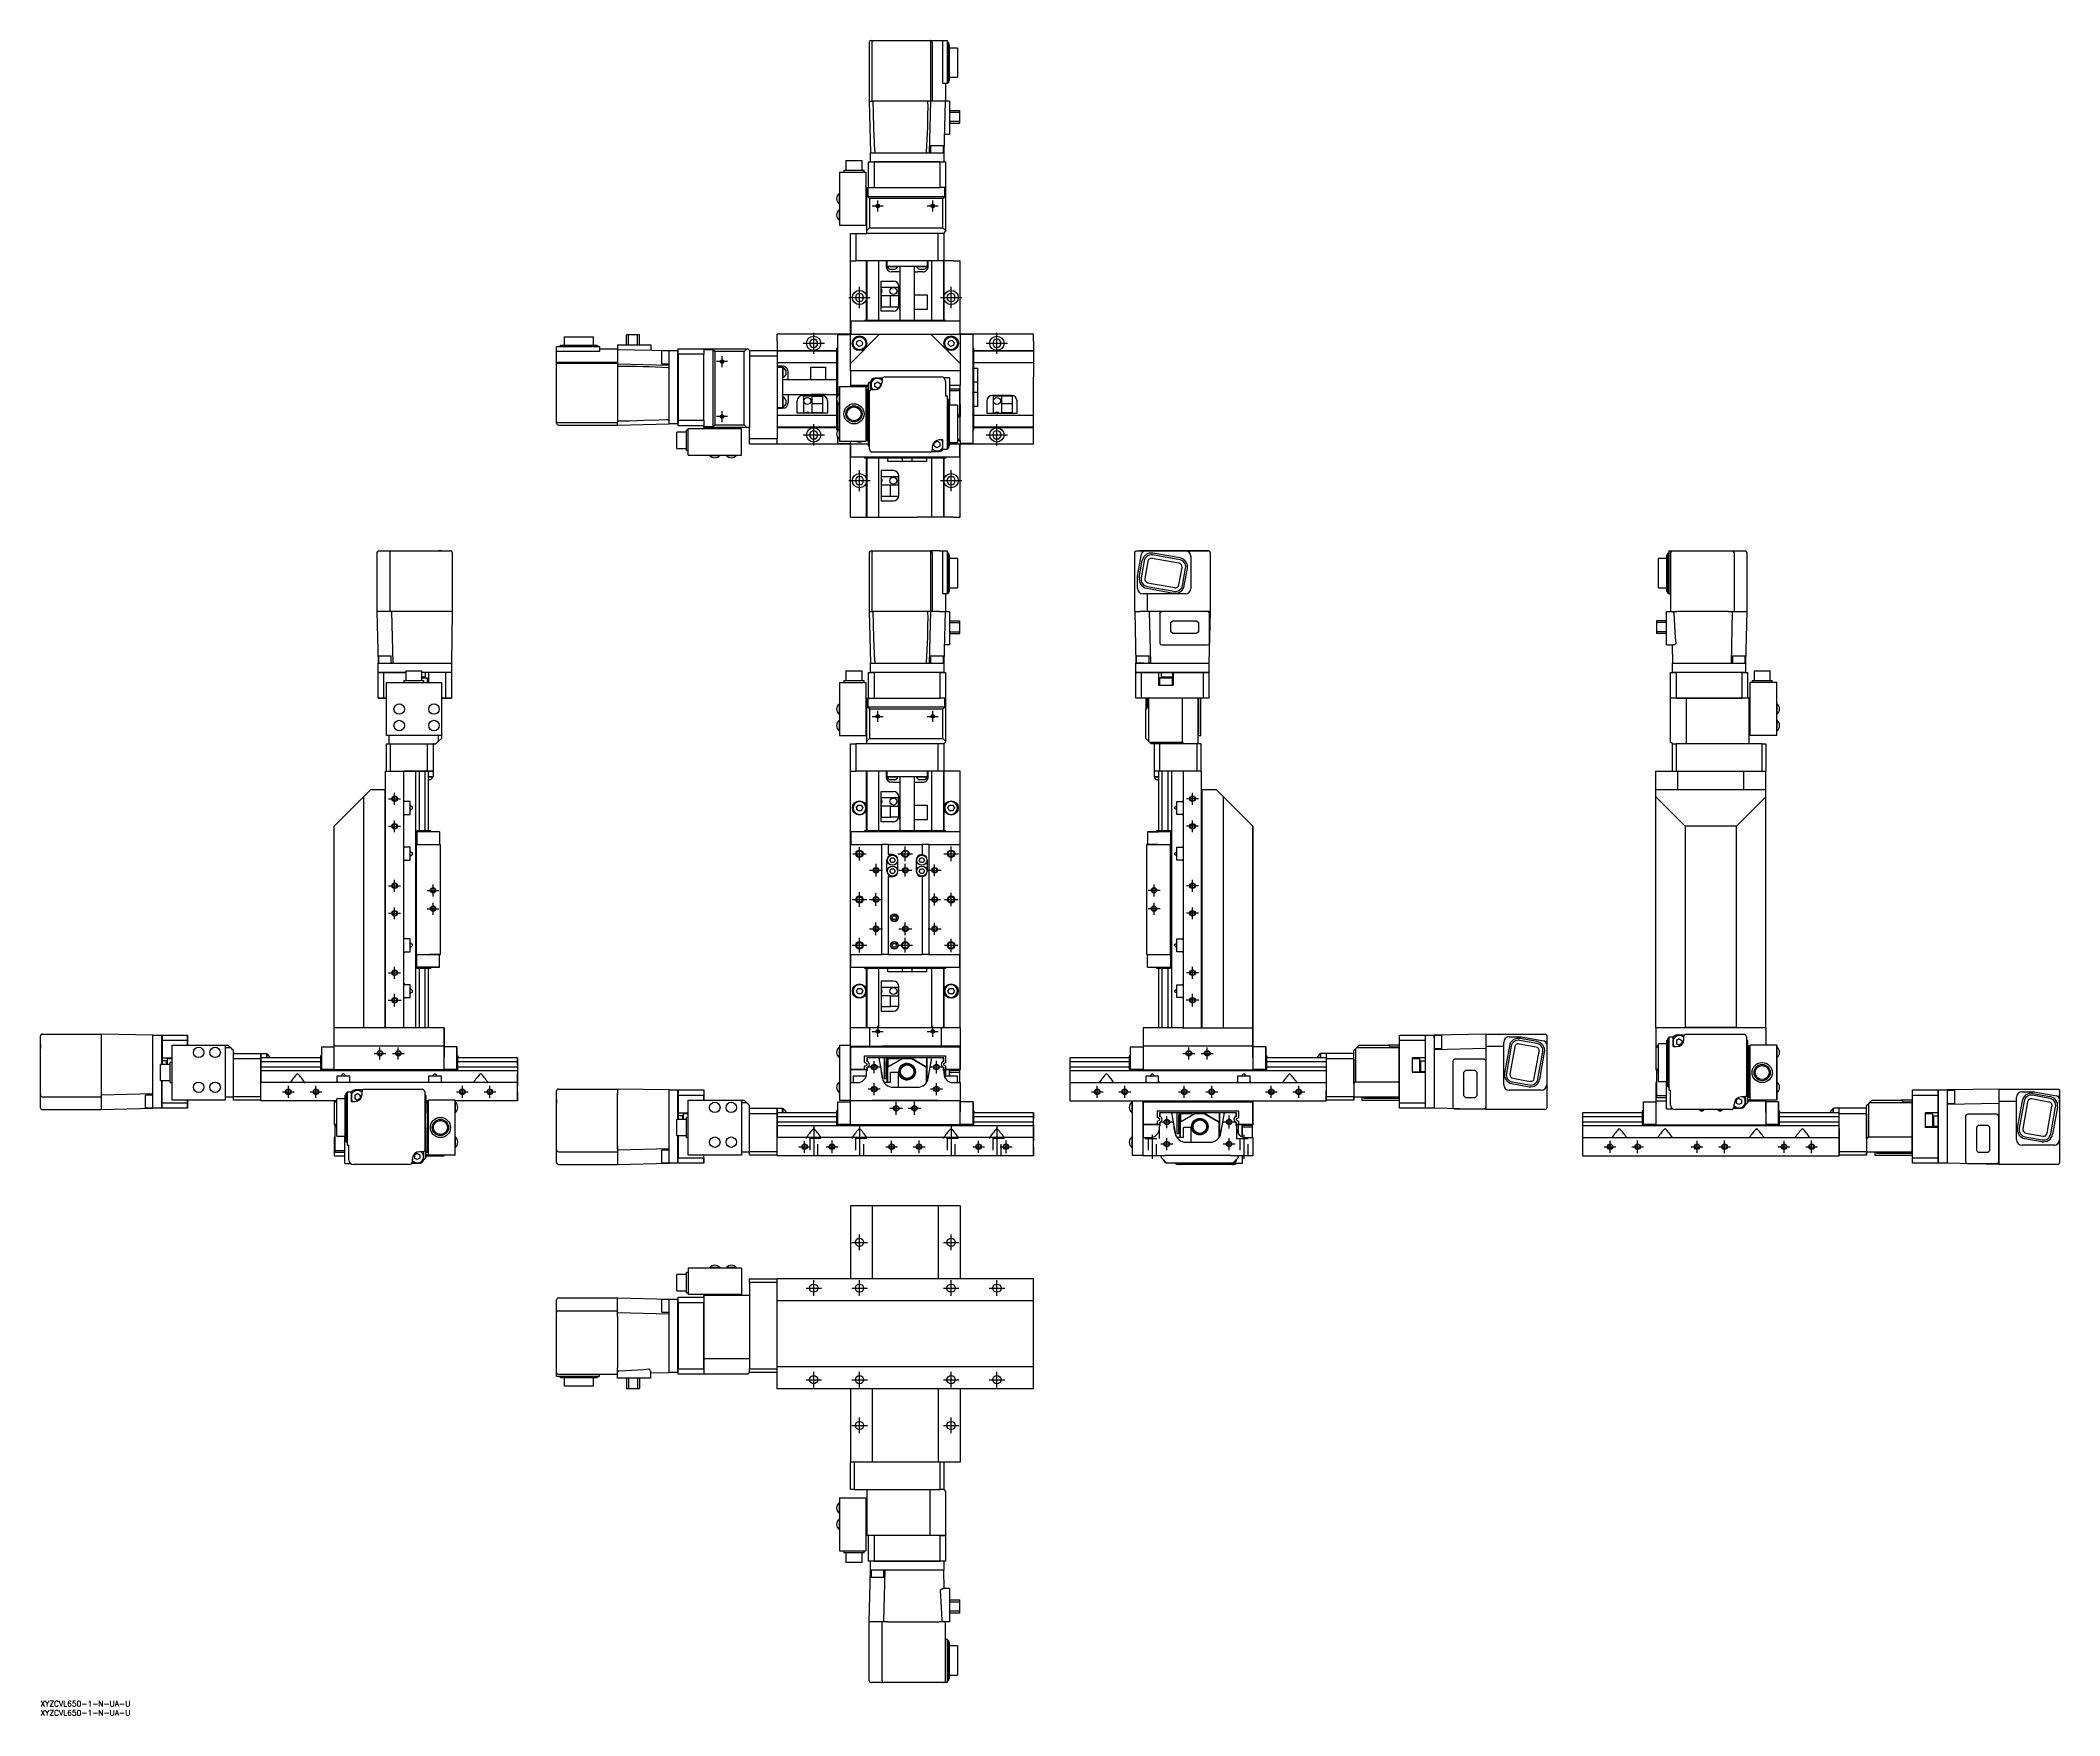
# Model space of a CAD drawing. Extents: x 0 to 1102, y -8 to 907.
import ezdxf

# ---------------------------------------------------------------- set-up
doc = ezdxf.new("R2010")
doc.units = 0
doc.header["$LTSCALE"] = 0.5
doc.linetypes.add('CENTER', pattern=[50.8, 31.75, -6.35, 6.35, -6.35])
doc.linetypes.add('DASHED', pattern=[19.05, 12.7, -6.35])
for name, color, linetype in [('MSM_CENTER', 1, 'CENTER'), ('MSM_CONTINUOUS', 7, 'CONTINUOUS'), ('MSM_DASHED', 4, 'DASHED'), ('MSM_NARROW', 5, 'CONTINUOUS'), ('MSM_PART_NUMBER', 7, 'CONTINUOUS')]:
    doc.layers.add(name, color=color, linetype=linetype)
doc.styles.get("Standard").update_dxf_attribs({"font": 'txt.shx', "height": 3, "bigfont": 'bigfont.shx'})

# ---------------------------------------------------------------- blocks, each defined once
blk = doc.blocks.new('*U2')
at = {"layer": 'MSM_PART_NUMBER'}
blk.add_text('XYZCVL650-1-N-UA-U', height=3, dxfattribs=at).set_placement((0, -3))
blk = doc.blocks.new('*U3')
at = {"layer": 'MSM_PART_NUMBER'}
blk.add_text('XYZCVL650-1-N-UA-U', height=3, dxfattribs=at).set_placement((0, -8))

msp = doc.modelspace()

# ---------------------------------------------------------------- linework, layer by layer
at = {"layer": 'MSM_CENTER'}
for p, q in [((454.2, 816.3), (460.2, 816.3)), ((457.2, 813.3), (457.2, 819.3)), ((484.2, 816.3), (490.2, 816.3)), ((487.2, 813.3), (487.2, 819.3)), ((447.2, 760.5), (447.2, 772.1)), ((497.2, 760.5), (497.2, 772.1)), ((441.4, 766.3), (453, 766.3)), ((491.4, 766.3), (503, 766.3)), ((416.4, 741.3), (428, 741.3)), ((422.2, 735.5), (422.2, 747.1)), ((516.4, 741.3), (528, 741.3)), ((522.2, 735.5), (522.2, 747.1)), ((375.2, 731.3), (369.2, 731.3)), ((372.2, 728.3), (372.2, 734.3)), ((375.2, 701.3), (369.2, 701.3)), ((372.2, 698.3), (372.2, 704.3)), ((422.2, 685.5), (422.2, 697.1)), ((522.2, 685.5), (522.2, 697.1)), ((416.4, 691.3), (428, 691.3)), ((516.4, 691.3), (528, 691.3)), ((441.4, 666.3), (453, 666.3)), ((447.2, 660.5), (447.2, 672.1)), ((491.4, 666.3), (503, 666.3)), ((497.2, 660.5), (497.2, 672.1)), ((457.2, 534.6), (457.2, 540.6)), ((487.2, 534.6), (487.2, 540.6)), ((454.2, 537.6), (460.2, 537.6)), ((484.2, 537.6), (490.2, 537.6)), ((190.1, 492.6), (196.6, 492.6)), ((193.4, 489.3), (193.4, 495.8)), ((632.3, 492.6), (625.8, 492.6)), ((629, 489.3), (629, 495.8)), ((190.1, 477.6), (196.6, 477.6)), ((193.4, 474.3), (193.4, 480.8)), ((632.3, 477.6), (625.8, 477.6)), ((629, 474.3), (629, 480.8)), ((447.2, 458.9), (447.2, 466.2)), ((472.2, 458.6), (472.2, 466.6)), ((497.2, 458.6), (497.2, 466.6)), ((443.6, 462.6), (450.9, 462.6)), ((452.7, 453.6), (459.7, 453.6)), ((456.2, 457.1), (456.2, 450.1)), ((468.2, 462.6), (476.2, 462.6)), ((468.7, 453.6), (475.7, 453.6)), ((472.2, 450.1), (472.2, 457.1)), ((484.7, 453.6), (491.7, 453.6)), ((488.2, 450.3), (488.2, 456.8)), ((493.2, 462.6), (501.2, 462.6)), ((190.1, 445.1), (196.6, 445.1)), ((193.4, 441.8), (193.4, 448.3)), ((211.1, 442.6), (217.6, 442.6)), ((214.4, 439.3), (214.4, 445.8)), ((447.2, 433.6), (447.2, 441.6)), ((456.2, 434.1), (456.2, 441.1)), ((497.2, 433.9), (497.2, 441.2)), ((611.3, 442.6), (604.8, 442.6)), ((608, 439.3), (608, 445.8)), ((632.3, 445.1), (625.8, 445.1)), ((629, 441.8), (629, 448.3)), ((190.1, 430.1), (196.6, 430.1)), ((193.4, 426.8), (193.4, 433.3)), ((211.1, 432.6), (217.6, 432.6)), ((214.4, 429.3), (214.4, 435.8)), ((443.2, 437.6), (451.2, 437.6)), ((452.7, 437.6), (459.7, 437.6)), ((485, 437.6), (491.5, 437.6)), ((488.2, 434.3), (488.2, 440.8)), ((493.6, 437.6), (500.9, 437.6)), ((611.3, 432.6), (604.8, 432.6)), ((608, 429.3), (608, 435.8)), ((632.3, 430.1), (625.8, 430.1)), ((629, 426.8), (629, 433.3)), ((452.7, 421.6), (459.7, 421.6)), ((456.2, 418.1), (456.2, 425.1)), ((468.7, 421.6), (475.7, 421.6)), ((472.2, 418.1), (472.2, 425.1)), ((484.7, 421.6), (491.7, 421.6)), ((488.2, 418.3), (488.2, 424.8)), ((443.2, 412.6), (451.2, 412.6)), ((447.2, 408.6), (447.2, 416.6)), ((468.2, 412.6), (476.2, 412.6)), ((472.2, 408.6), (472.2, 416.6)), ((493.6, 412.6), (500.9, 412.6)), ((497.2, 408.9), (497.2, 416.2)), ((190.1, 397.6), (196.6, 397.6)), ((193.4, 394.3), (193.4, 400.8)), ((632.3, 397.6), (625.8, 397.6)), ((629, 394.3), (629, 400.8)), ((193.4, 379.1), (193.4, 386.1)), ((629, 379.1), (629, 386.1)), ((189.9, 382.6), (196.9, 382.6)), ((632.5, 382.6), (625.5, 382.6)), ((454.2, 365.6), (460.2, 365.6)), ((457.2, 362.6), (457.2, 368.6)), ((484.2, 365.6), (490.2, 365.6)), ((487.2, 362.6), (487.2, 368.6)), ((182.2, 353.6), (188.6, 353.6)), ((185.4, 350.3), (185.4, 356.8)), ((192.2, 353.6), (198.6, 353.6)), ((195.4, 350.3), (195.4, 356.8)), ((623.8, 353.6), (630.3, 353.6)), ((627, 350.3), (627, 356.8)), ((633.8, 353.6), (640.3, 353.6)), ((637, 350.3), (637, 356.8)), ((458.5, 346.1), (452, 346.1)), ((455.2, 342.8), (455.2, 349.3)), ((492.7, 346.1), (485.7, 346.1)), ((489.2, 342.6), (489.2, 349.6)), ((132.2, 332.6), (138.6, 332.6)), ((135.4, 329.3), (135.4, 335.8)), ((147.2, 332.6), (153.6, 332.6)), ((150.4, 329.3), (150.4, 335.8)), ((227.2, 332.6), (233.6, 332.6)), ((230.4, 329.3), (230.4, 335.8)), ((242.2, 332.6), (248.6, 332.6)), ((245.4, 329.3), (245.4, 335.8)), ((458.5, 334.1), (452, 334.1)), ((455.2, 330.8), (455.2, 337.3)), ((492.5, 334.1), (486, 334.1)), ((489.2, 330.8), (489.2, 337.3)), ((573.8, 332.6), (580.3, 332.6)), ((577, 329.3), (577, 335.8)), ((588.8, 332.6), (595.3, 332.6)), ((592, 329.3), (592, 335.8)), ((621.3, 332.6), (627.8, 332.6)), ((624.5, 329.3), (624.5, 335.8)), ((636.3, 332.6), (642.8, 332.6)), ((639.5, 329.3), (639.5, 335.8)), ((668.8, 332.6), (675.3, 332.6)), ((672, 329.3), (672, 335.8)), ((683.8, 332.6), (690.3, 332.6)), ((687, 329.3), (687, 335.8)), ((463.7, 323.6), (470.7, 323.6)), ((467.2, 320.1), (467.2, 327.1)), ((473.7, 323.6), (480.7, 323.6)), ((477.2, 320.1), (477.2, 327.1)), ((422.2, 314.1), (422.2, 295.6)), ((447.2, 314.1), (447.2, 295.6)), ((497.2, 314.1), (497.2, 295.6)), ((522.2, 314.1), (522.2, 295.6)), ((607, 309.1), (607, 296.1)), ((618.3, 316.1), (611.8, 316.1)), ((615, 312.8), (615, 319.3)), ((652.5, 316.1), (645.5, 316.1)), ((649, 312.6), (649, 319.6)), ((657, 309.1), (657, 296.1)), ((414, 302.6), (420.5, 302.6)), ((417.2, 299.3), (417.2, 305.8)), ((429, 302.6), (435.5, 302.6)), ((432.2, 299.1), (432.2, 306.1)), ((461.5, 302.6), (468, 302.6)), ((464.7, 299.3), (464.7, 305.8)), ((476.5, 302.6), (483, 302.6)), ((479.7, 299.1), (479.7, 306.1)), ((509, 302.6), (515.5, 302.6)), ((512.2, 299.3), (512.2, 305.8)), ((524, 302.6), (530.5, 302.6)), ((527.2, 299.1), (527.2, 306.1)), ((618.3, 304.1), (611.8, 304.1)), ((615, 300.8), (615, 307.3)), ((652.3, 304.1), (645.8, 304.1)), ((649, 300.8), (649, 307.3)), ((853.8, 302.6), (860.2, 302.6)), ((857, 299.3), (857, 305.8)), ((868.8, 302.6), (875.2, 302.6)), ((872, 299.1), (872, 306.1)), ((901.3, 302.6), (907.7, 302.6)), ((904.5, 299.3), (904.5, 305.8)), ((916.3, 302.6), (922.7, 302.6)), ((919.5, 299.1), (919.5, 306.1)), ((948.8, 302.6), (955.2, 302.6)), ((952, 299.3), (952, 305.8)), ((963.8, 302.6), (970.2, 302.6)), ((967, 299.1), (967, 306.1)), ((447.2, 246.2), (447.2, 254.7)), ((497.2, 246.2), (497.2, 254.7)), ((443, 250.4), (451.5, 250.4)), ((493, 250.4), (501.5, 250.4)), ((418, 225.4), (426.5, 225.4)), ((422.2, 221.2), (422.2, 229.7)), ((443, 225.4), (451.5, 225.4)), ((447.2, 221.2), (447.2, 229.7)), ((493, 225.4), (501.5, 225.4)), ((497.2, 221.2), (497.2, 229.7)), ((518, 225.4), (526.5, 225.4)), ((522.2, 221.2), (522.2, 229.7)), ((422.2, 171.2), (422.2, 179.7)), ((447.2, 171.2), (447.2, 179.7)), ((497.2, 171.2), (497.2, 179.7)), ((522.2, 171.2), (522.2, 179.7)), ((418, 175.4), (426.5, 175.4)), ((443, 175.4), (451.5, 175.4)), ((493, 175.4), (501.5, 175.4)), ((518, 175.4), (526.5, 175.4)), ((447.2, 146.2), (447.2, 154.7)), ((497.2, 146.2), (497.2, 154.7)), ((443, 150.4), (451.5, 150.4)), ((493, 150.4), (501.5, 150.4))]:
    msp.add_line(p, q, dxfattribs=at)
at = {"layer": 'MSM_CONTINUOUS'}
for p, q in [((452.5, 905.7), (452.5, 873.5)), ((453.5, 906.7), (454.3, 906.7)), ((454, 905.7), (454, 873.5)), ((454.1, 906.5), (454.2, 906.6)), ((454.2, 906.6), (454.3, 906.7)), ((454.3, 906.7), (485.8, 906.7)), ((454.3, 906.7), (454.3, 906.7)), ((485.8, 906.7), (495.2, 906.7)), ((485.9, 906.7), (485.8, 906.7)), ((486, 906.6), (485.9, 906.7)), ((486, 906.5), (486, 906.6)), ((486.2, 873.5), (486.2, 905.7)), ((486.9, 905.7), (486.9, 873.5)), ((492.7, 905), (492.7, 906.7)), ((492.7, 892.8), (492.7, 905)), ((495.2, 905), (495.2, 906.7)), ((495.7, 905.5), (495.2, 905.5)), ((495.2, 892.8), (495.2, 905)), ((495.7, 905.5), (495.7, 901.4)), ((496.2, 904.5), (495.7, 904.5)), ((496.2, 904.5), (496.2, 901.2)), ((495.7, 901.4), (495.7, 892.1)), ((500.7, 902.5), (496.2, 902.5)), ((496.2, 901.2), (496.2, 891.9)), ((500.7, 902.5), (500.7, 900.9)), ((500.7, 900.9), (500.7, 891.5)), ((492.7, 883.2), (492.7, 892.8)), ((495.2, 883.2), (492.7, 883.2)), ((494.2, 883.2), (494.2, 873.5)), ((495.2, 883.2), (495.2, 892.8)), ((495.2, 883.6), (495.7, 883.6)), ((495.7, 892.1), (495.7, 883.6)), ((495.7, 884.6), (496.2, 884.6)), ((496.2, 891.9), (496.2, 884.6)), ((496.2, 886.6), (500.7, 886.6)), ((500.7, 891.5), (500.7, 886.6)), ((452.5, 873.5), (453.2, 845.3)), ((452.5, 873.5), (454.6, 873.5)), ((484.6, 873.5), (454.6, 873.5)), ((454.8, 866.9), (454.6, 873.5)), ((496.4, 873.5), (484.6, 873.5)), ((485.9, 873.5), (485.2, 845.3)), ((493.9, 873.5), (493.2, 845.3)), ((496.4, 873.5), (496.4, 872.5)), ((496.4, 872.5), (496.4, 856.3)), ((455, 858.8), (454.8, 866.9)), ((496.4, 868.5), (501.9, 868.5)), ((496.4, 867.5), (501.9, 867.5)), ((496.4, 862.5), (501.9, 862.5)), ((496.4, 861.5), (501.9, 861.5)), ((501.9, 861.5), (501.9, 868.5)), ((455.3, 850.7), (455, 858.8)), ((455.5, 846.6), (455.3, 850.7)), ((486, 849.3), (493, 849.3)), ((486, 849.3), (486, 845.3)), ((493, 845.3), (493, 849.3)), ((496.4, 855.3), (493.5, 855.3)), ((496.4, 856.3), (496.4, 855.3)), ((439.8, 841.1), (448.6, 841.1)), ((439.8, 841.1), (439.8, 835.8)), ((448.6, 835.8), (448.6, 841.1)), ((452.2, 826.3), (452.2, 840.3)), ((452.2, 840.3), (455.2, 840.3)), ((453.2, 845.3), (455.7, 845.3)), ((453.2, 840.4), (453.2, 845.3)), ((453.2, 840.4), (455.7, 840.4)), ((453.2, 840.4), (453.3, 840.3)), ((455.2, 840.3), (455.2, 826.3)), ((491.2, 840.3), (455.2, 840.3)), ((455.7, 845.3), (455.7, 845.4)), ((455.7, 845.3), (483.7, 845.3)), ((455.7, 840.4), (490.7, 840.4)), ((483.8, 845.4), (483.7, 845.3)), ((483.7, 845.3), (493.2, 845.3)), ((483.7, 845.3), (483.7, 845.3)), ((483.8, 845.7), (483.8, 845.6)), ((483.8, 845.6), (483.8, 845.4)), ((490.7, 840.4), (493.2, 840.4)), ((491.2, 826.3), (491.2, 840.3)), ((491.2, 840.3), (494.2, 840.3)), ((493.1, 840.3), (493.2, 840.4)), ((493.2, 845.3), (493.2, 840.4)), ((494.2, 840.3), (494.2, 826.3)), ((436.2, 834.8), (436.2, 805.8)), ((436.2, 834.8), (450.7, 834.8)), ((438.7, 835.8), (449.7, 835.8)), ((438.7, 835.8), (438.7, 834.8)), ((449.7, 834.8), (449.7, 835.8)), ((450.7, 834.8), (450.7, 805.8)), ((436.1, 823.1), (436.1, 817.4)), ((436.2, 823.1), (436.1, 823.1)), ((436.1, 817.4), (436.2, 817.4)), ((451.2, 823.2), (450.7, 823.2)), ((451.2, 821.7), (450.7, 821.7)), ((451.2, 818.9), (450.7, 818.9)), ((451.2, 817.4), (450.7, 817.4)), ((451.2, 809.9), (451.2, 826.3)), ((451.2, 826.3), (455.2, 826.3)), ((451.7, 826.3), (451.7, 821.3)), ((451.7, 821.3), (452.7, 820.3)), ((493.7, 821.3), (451.7, 821.3)), ((452.7, 820.3), (452.7, 804.3)), ((492.7, 820.3), (452.7, 820.3)), ((455.2, 826.3), (491.2, 826.3)), ((494.2, 826.3), (491.2, 826.3)), ((492.7, 820.3), (493.7, 821.3)), ((492.7, 804.3), (492.7, 820.3)), ((493.7, 826.2), (493.6, 826.3)), ((493.7, 821.3), (493.7, 826.2)), ((494.2, 826.2), (493.7, 826.2)), ((494.1, 826.3), (494.2, 826.2)), ((494.2, 826.2), (494.2, 802.8)), ((436.1, 814.1), (436.1, 808.4)), ((436.2, 814.1), (436.1, 814.1)), ((436.1, 808.4), (436.2, 808.4)), ((436.2, 805.8), (450.7, 805.8)), ((451.2, 814.2), (450.7, 814.2)), ((451.2, 812.7), (450.7, 812.7)), ((451.2, 809.9), (450.7, 809.9)), ((451.2, 808.4), (450.7, 808.4)), ((451.2, 802.8), (451.2, 809.9)), ((442.2, 801.3), (451.2, 801.3)), ((442.2, 786.3), (442.2, 801.3)), ((445.2, 801.3), (445.2, 786.3)), ((451.2, 802.8), (452.7, 804.3)), ((451.2, 801.3), (451.2, 802.8)), ((493.2, 801.3), (451.2, 801.3)), ((452.7, 804.3), (492.7, 804.3)), ((490.2, 786.3), (490.2, 801.3)), ((492.7, 804.3), (494.2, 802.8)), ((493.2, 801.3), (494.2, 802.3)), ((493.2, 801.3), (493.2, 786.3)), ((494.2, 802.8), (494.2, 802.3)), ((442.2, 746.3), (442.2, 786.3)), ((442.2, 786.3), (445.2, 786.3)), ((490.2, 786.3), (445.2, 786.3)), ((451.1, 753.8), (451.1, 786.3)), ((451.4, 753.8), (451.4, 786.3)), ((457.8, 753.8), (457.8, 786.3)), ((461.7, 786.3), (461.7, 783.3)), ((462.2, 786.3), (462.2, 783.3)), ((484.2, 783.3), (462.2, 783.3)), ((462.4, 783.3), (462.4, 783.1)), ((468.1, 783.1), (462.4, 783.1)), ((468.1, 783.1), (468.1, 783.3)), ((469.2, 783.3), (469.2, 753.8)), ((477.2, 753.8), (477.2, 783.3)), ((478.4, 783.3), (478.4, 783.1)), ((484.1, 783.1), (478.4, 783.1)), ((484.1, 783.1), (484.1, 783.3)), ((484.2, 786.3), (484.2, 783.3)), ((484.7, 783.3), (484.7, 786.3)), ((486.7, 753.8), (486.7, 786.3)), ((498.3, 786.3), (490.2, 786.3)), ((493, 786.3), (493, 753.8)), ((493.3, 786.3), (493.3, 753.8)), ((498.3, 786.3), (502.2, 786.3)), ((502.2, 746.3), (502.2, 786.3)), ((459.1, 775.3), (465.7, 775.3)), ((459.1, 758.8), (459.1, 775.3)), ((468.4, 771.8), (459.1, 771.8)), ((466.4, 781.6), (464, 781.6)), ((469.2, 780.3), (464.7, 780.3)), ((468.4, 767.3), (468.4, 771.8)), ((468.7, 772.3), (468.7, 761.8)), ((477.2, 780.3), (478.8, 780.3)), ((481.7, 780.3), (478.8, 780.3)), ((482.4, 781.6), (480, 781.6)), ((468.4, 767.3), (459.1, 767.3)), ((459.1, 761.3), (468.4, 761.3)), ((459.2, 761.3), (459.2, 767.3)), ((464.2, 761.3), (464.2, 767.3)), ((468.4, 767.3), (468.4, 761.3)), ((469.2, 759.8), (469.2, 767.8)), ((477.2, 767.8), (484.2, 767.8)), ((484.2, 767.8), (484.2, 759.8)), ((442.4, 753.3), (442.4, 746.3)), ((502, 753.3), (442.4, 753.3)), ((494.4, 753.8), (450, 753.8)), ((450, 753.3), (450, 753.8)), ((465.7, 758.8), (459.1, 758.8)), ((484.2, 759.8), (477.2, 759.8)), ((494.4, 753.3), (494.4, 753.8)), ((502, 753.3), (502, 746.3)), ((281.8, 729.9), (281.8, 739.3)), ((295.9, 739.3), (281.8, 739.3)), ((283, 739.8), (296.4, 739.8)), ((283, 739.8), (283, 739.3)), ((284, 740.3), (296.6, 740.3)), ((284, 740.3), (284, 739.8)), ((286, 744.8), (299.3, 744.8)), ((286, 744.8), (286, 740.3)), ((302.3, 739.3), (295.9, 739.3)), ((296.4, 739.8), (302.2, 739.8)), ((296.6, 740.3), (301.3, 740.3)), ((299.3, 744.8), (301.9, 744.8)), ((301.3, 740.3), (304, 740.3)), ((301.9, 744.8), (302, 744.8)), ((302, 740.3), (302, 744.8)), ((302.2, 739.8), (305, 739.8)), ((305.3, 739.3), (302.3, 739.3)), ((304, 739.8), (304, 740.3)), ((305, 739.3), (305, 739.8)), ((305.3, 739.3), (305.3, 736.8)), ((315, 740.5), (315, 738.3)), ((315, 740.5), (316, 740.5)), ((316, 740.5), (332.2, 740.5)), ((320, 740.5), (320, 746)), ((321, 746), (320, 746)), ((321, 740.5), (321, 746)), ((327, 746), (321, 746)), ((326, 740.5), (326, 746)), ((327, 740.5), (327, 746)), ((332.2, 740.5), (333.2, 740.5)), ((333.2, 740.5), (333.2, 737.5)), ((442.2, 746.3), (402.2, 746.3)), ((402.2, 742.4), (402.2, 746.3)), ((402.2, 742.4), (402.2, 737.4)), ((435.2, 746.1), (435.2, 712.7)), ((435.2, 746.1), (442.2, 746.1)), ((442.2, 730.3), (458.2, 746.3)), ((442.2, 730.5), (442.2, 746.3)), ((442.2, 746.3), (458.2, 746.3)), ((445.6, 740.8), (446, 742.5)), ((446.8, 739.6), (445.6, 740.8)), ((446, 742.5), (447.6, 743)), ((448.5, 740.1), (446.8, 739.6)), ((447.6, 743), (448.9, 741.8)), ((448.9, 741.8), (448.5, 740.1)), ((458.2, 746.3), (486.2, 746.3)), ((486.2, 746.3), (502.2, 730.3)), ((486.2, 746.3), (502.2, 746.3)), ((495.6, 740.8), (496, 742.5)), ((496.8, 739.6), (495.6, 740.8)), ((496, 742.5), (497.6, 743)), ((498.5, 740.1), (496.8, 739.6)), ((497.6, 743), (498.9, 741.8)), ((498.9, 741.8), (498.5, 740.1)), ((502.2, 746.3), (502.2, 730.4)), ((542.2, 746.3), (502.2, 746.3)), ((509.2, 746.1), (502.2, 746.1)), ((509.2, 686.5), (509.2, 746.1)), ((542.2, 742.4), (542.2, 746.3)), ((542.2, 742.4), (542.2, 737.4)), ((295.9, 736.8), (281.8, 736.8)), ((281.9, 730.1), (281.8, 730)), ((281.8, 730), (281.8, 729.9)), ((281.8, 698.3), (281.8, 729.9)), ((282, 730.1), (281.9, 730.1)), ((282.8, 731), (315, 731)), ((315, 730.2), (282.8, 730.2)), ((302.3, 736.8), (295.9, 736.8)), ((305.3, 736.8), (302.3, 736.8)), ((305.3, 738.3), (315, 738.3)), ((315, 738.3), (315, 728.7)), ((315, 738), (343.2, 737.3)), ((315, 730), (343.2, 729.3)), ((315, 728.7), (315, 698.7)), ((339.2, 730.1), (339.2, 737.1)), ((343.2, 737.1), (339.2, 737.1)), ((339.2, 730.1), (343.2, 730.1)), ((342.8, 727.9), (343, 727.9)), ((343, 727.9), (343.1, 727.8)), ((343.1, 727.8), (343.2, 727.8)), ((343.2, 727.8), (343.2, 737.3)), ((343.2, 737.3), (348.1, 737.3)), ((343.2, 699.8), (343.2, 727.8)), ((343.2, 727.8), (343.2, 727.8)), ((348.1, 734.8), (348.1, 737.3)), ((348.2, 737.2), (348.1, 737.3)), ((348.1, 699.8), (348.1, 734.8)), ((348.2, 735.3), (348.2, 738.3)), ((348.2, 738.3), (362.2, 738.3)), ((348.2, 735.3), (348.2, 699.3)), ((362.2, 735.3), (348.2, 735.3)), ((362.2, 738.3), (362.2, 735.3)), ((362.2, 738.2), (362.3, 738.3)), ((362.3, 737.8), (362.2, 737.7)), ((362.2, 699.3), (362.2, 735.3)), ((362.3, 738.3), (362.3, 737.8)), ((362.3, 738.3), (385.7, 738.3)), ((367.2, 737.8), (362.3, 737.8)), ((368.2, 736.8), (367.2, 737.8)), ((367.2, 737.8), (367.2, 695.8)), ((368.2, 736.8), (368.2, 696.8)), ((384.2, 736.8), (368.2, 736.8)), ((384.2, 736.8), (385.7, 738.3)), ((384.2, 696.8), (384.2, 736.8)), ((385.7, 738.3), (386.2, 738.3)), ((387.2, 737.3), (386.2, 738.3)), ((387.2, 737.3), (387.2, 695.3)), ((387.2, 737.3), (402.2, 737.3)), ((402.2, 734.3), (387.2, 734.3)), ((402.2, 737.4), (402.2, 734.3)), ((402.2, 737.4), (434.7, 737.4)), ((402.2, 737.1), (434.7, 737.1)), ((402.2, 734.3), (402.2, 689.3)), ((434.7, 730.7), (402.2, 730.7)), ((405.2, 728.8), (402.2, 728.8)), ((402.2, 728.3), (402.3, 728.3)), ((402.3, 728.3), (405.2, 728.3)), ((405.2, 728.3), (405.2, 706.3)), ((405.4, 728.1), (405.2, 728.1)), ((405.4, 728.1), (405.4, 722.4)), ((420.7, 728.3), (428.7, 728.3)), ((420.7, 721.3), (420.7, 728.3)), ((428.7, 728.3), (428.7, 721.3)), ((434.7, 738.5), (434.7, 710.8)), ((435.2, 738.5), (434.7, 738.5)), ((442.2, 726.3), (442.2, 730.5)), ((442.2, 730.5), (442.3, 730.5)), ((442.3, 730.5), (442.3, 730.4)), ((502.2, 730.4), (502.1, 730.4)), ((502.2, 730.4), (502.2, 726.3)), ((509.2, 738.5), (509.7, 738.5)), ((509.7, 694.1), (509.7, 738.5)), ((509.7, 737.4), (542.2, 737.4)), ((509.7, 737.1), (542.2, 737.1)), ((542.2, 730.7), (509.7, 730.7)), ((509.7, 727.8), (511.7, 727.8)), ((511.7, 727.8), (511.7, 720)), ((542.2, 737.4), (542.2, 722.9)), ((405.2, 722.4), (405.4, 722.4)), ((434.7, 721.3), (405.2, 721.3)), ((406.9, 726.5), (406.9, 724.1)), ((408.2, 721.3), (408.2, 725.8)), ((436.2, 717.8), (436.2, 687.8)), ((436.2, 717.8), (452.2, 717.8)), ((436.2, 687.8), (436.2, 717.8)), ((442.2, 726.3), (442.2, 718.4)), ((502.2, 726.3), (442.2, 726.3)), ((442.2, 718.4), (442.3, 718.3)), ((442.2, 718.3), (442.2, 718.4)), ((442.2, 718.3), (442.2, 717.8)), ((442.2, 718.3), (442.2, 717.8)), ((452.2, 718.3), (442.2, 718.3)), ((450.7, 717.8), (450.7, 687.8)), ((453.3, 720.4), (452.2, 719.3)), ((452.2, 719.3), (453.3, 720.4)), ((452.2, 685.3), (452.2, 719.3)), ((452.2, 719.3), (452.2, 685.3)), ((453.2, 719.8), (453.2, 715.8)), ((455.2, 722.3), (455.2, 722.2)), ((455.2, 722.2), (455.2, 722.3)), ((455.5, 719.4), (457, 720.3)), ((455.5, 717.7), (455.5, 719.4)), ((457, 716.8), (455.5, 717.7)), ((459.8, 722.3), (455.7, 722.3)), ((457, 720.3), (458.5, 719.4)), ((457, 716.8), (458.5, 717.7)), ((458.5, 719.4), (458.5, 717.7)), ((459.5, 721.5), (459.5, 720)), ((461, 723), (491.7, 723)), ((496.4, 722.5), (493.2, 722.5)), ((494.2, 720.5), (494.2, 712.4)), ((496.4, 722.5), (496.4, 707.6)), ((502.2, 718.3), (496.4, 718.3)), ((502.1, 718.3), (502.2, 718.4)), ((502.2, 726.3), (502.2, 718.4)), ((502.2, 718.3), (502.2, 718.4)), ((502.2, 708.3), (502.2, 718.3)), ((511.7, 720), (509.7, 720)), ((511.7, 720), (511.7, 714.6)), ((542.2, 709.7), (542.2, 722.9)), ((402.3, 706.3), (402.2, 706.3)), ((402.2, 705.8), (405.2, 705.8)), ((402.3, 706.3), (405.2, 706.3)), ((405.2, 713.3), (434.7, 713.3)), ((405.4, 712.1), (405.2, 712.1)), ((405.2, 706.4), (405.4, 706.4)), ((405.4, 712.1), (405.4, 706.4)), ((406.9, 710.5), (406.9, 708.1)), ((408.2, 713.3), (408.2, 708.8)), ((413.2, 703.2), (413.2, 709.8)), ((416.2, 712.8), (426.7, 712.8)), ((416.7, 712.5), (416.7, 703.2)), ((421.2, 712.5), (416.7, 712.5)), ((428.7, 713.3), (420.7, 713.3)), ((421.2, 712.5), (421.2, 703.2)), ((421.2, 712.5), (427.2, 712.5)), ((427.2, 708.3), (421.2, 708.3)), ((427.2, 703.2), (427.2, 712.5)), ((429.7, 709.8), (429.7, 703.2)), ((434.7, 710.8), (434.7, 694.1)), ((435.2, 708.9), (435.2, 693.7)), ((436.1, 713.6), (436.1, 707.9)), ((436.2, 713.6), (436.1, 713.6)), ((436.1, 707.9), (436.2, 707.9)), ((436.2, 707.9), (436.2, 713.6)), ((451.2, 713.3), (450.7, 713.3)), ((451.2, 710.8), (450.7, 710.8)), ((451.2, 708.3), (450.7, 708.3)), ((451.2, 716.3), (451.2, 689.3)), ((451.2, 689.3), (451.2, 716.3)), ((451.2, 716.3), (452.2, 716.3)), ((452.2, 716.2), (451.2, 716.2)), ((452.5, 714.5), (452.5, 684.1)), ((454, 716), (455.5, 716)), ((495.2, 712.4), (494.2, 712.4)), ((495.2, 685.5), (495.2, 712.4)), ((495.7, 710.6), (495.2, 710.6)), ((495.7, 710.6), (495.7, 685.9)), ((496.2, 709.6), (495.7, 709.6)), ((496.2, 709.6), (496.2, 686.9)), ((500.7, 707.6), (496.2, 707.6)), ((496.4, 716.5), (501.9, 716.5)), ((496.4, 715.5), (501.9, 715.5)), ((500.7, 707.6), (500.7, 688.8)), ((501.9, 701.5), (501.9, 716.5)), ((501.9, 708.3), (502.2, 708.3)), ((502.1, 707.8), (502.1, 708.3)), ((502.2, 707.8), (502.1, 707.8)), ((502.2, 707.8), (502.2, 708.3)), ((502.2, 707.8), (502.2, 701.3)), ((509.7, 714.6), (511.7, 714.6)), ((511.7, 706.8), (509.7, 706.8)), ((511.7, 714.6), (511.7, 706.8)), ((516.7, 709.8), (516.7, 703.2)), ((530.2, 712.8), (519.7, 712.8)), ((520.2, 712.5), (520.2, 703.2)), ((530.7, 712.5), (520.2, 712.5)), ((524.7, 712.5), (524.7, 703.2)), ((530.7, 708.3), (524.7, 708.3)), ((530.7, 703.2), (530.7, 712.5)), ((533.2, 703.2), (533.2, 709.8)), ((542.2, 701.8), (542.2, 709.7)), ((281.8, 697.6), (281.8, 698.3)), ((281.9, 698.3), (281.8, 698.3)), ((281.8, 698.3), (281.8, 698.3)), ((282, 698.2), (281.9, 698.3)), ((282.8, 698.1), (315, 698.1)), ((282.8, 696.6), (315, 696.6)), ((321.6, 698.8), (315, 698.7)), ((315, 698.7), (315, 698.1)), ((315, 696.6), (315, 698.1)), ((315, 696.6), (343.2, 697.3)), ((329.7, 699.1), (321.6, 698.8)), ((337.8, 699.3), (329.7, 699.1)), ((341.9, 699.6), (337.8, 699.3)), ((343.2, 699.8), (343.1, 699.7)), ((343.2, 697.3), (343.2, 699.8)), ((348.1, 697.3), (343.2, 697.3)), ((348.1, 697.3), (348.1, 699.8)), ((348.1, 697.3), (348.2, 697.4)), ((348.2, 699.3), (362.2, 699.3)), ((348.2, 699.3), (348.2, 697.5)), ((348.2, 696.3), (348.2, 697.5)), ((362.2, 696.3), (348.2, 696.3)), ((353.7, 680.3), (353.7, 694.8)), ((353.7, 694.8), (382.7, 694.8)), ((362.2, 699.3), (362.2, 696.3)), ((362.2, 695.3), (362.2, 696.3)), ((362.2, 695.8), (367.2, 695.8)), ((366.8, 695.3), (362.2, 695.3)), ((365.3, 695.3), (365.3, 694.8)), ((378.7, 695.3), (366.8, 695.3)), ((366.8, 695.3), (366.8, 694.8)), ((367.2, 695.8), (368.2, 696.8)), ((368.2, 696.8), (384.2, 696.8)), ((369.7, 695.3), (369.7, 694.8)), ((371.1, 695.3), (371.1, 694.8)), ((374.3, 695.3), (374.3, 694.8)), ((375.8, 695.3), (375.8, 694.8)), ((385.7, 695.3), (378.7, 695.3)), ((378.7, 695.3), (378.7, 694.8)), ((380.1, 695.3), (380.1, 694.8)), ((382.7, 680.3), (382.7, 694.8)), ((385.7, 695.3), (384.2, 696.8)), ((387.2, 695.3), (385.7, 695.3)), ((387.2, 686.3), (387.2, 695.3)), ((434.7, 701.8), (402.2, 701.8)), ((434.7, 695.5), (402.2, 695.5)), ((434.7, 695.2), (402.2, 695.2)), ((429.7, 703.2), (413.2, 703.2)), ((427.2, 703.3), (421.2, 703.3)), ((436.2, 694.6), (436.1, 694.6)), ((436.1, 694.6), (436.1, 688.9)), ((436.2, 688.9), (436.2, 694.6)), ((452.5, 702.8), (452.2, 702.8)), ((452.2, 694.8), (452.5, 694.8)), ((500.7, 702.5), (501.9, 702.5)), ((500.7, 701.5), (501.9, 701.5)), ((502.2, 701.3), (500.7, 701.3)), ((500.7, 701.2), (502, 701.2)), ((502, 701.2), (502, 688.8)), ((502.2, 688.3), (502.2, 701.3)), ((542.2, 701.8), (509.7, 701.8)), ((542.2, 695.5), (509.7, 695.5)), ((542.2, 695.2), (509.7, 695.2)), ((516.7, 703.2), (533.2, 703.2)), ((530.7, 703.3), (524.7, 703.3)), ((542.2, 695.5), (542.2, 701.8)), ((542.2, 686.3), (542.2, 695.5)), ((352.7, 692.7), (347.4, 692.7)), ((347.4, 683.9), (347.4, 692.7)), ((347.4, 683.9), (352.7, 683.9)), ((353.7, 693.8), (352.7, 693.8)), ((352.7, 682.8), (352.7, 693.8)), ((387.2, 689.3), (402.2, 689.3)), ((402.2, 686.3), (387.2, 686.3)), ((402.2, 686.3), (402.2, 689.3)), ((442.2, 686.3), (402.2, 686.3)), ((435.2, 694.1), (434.7, 694.1)), ((435.2, 689.9), (435.2, 686.5)), ((435.2, 686.5), (442.2, 686.5)), ((436.1, 688.9), (436.2, 688.9)), ((436.2, 687.8), (450.7, 687.8)), ((442.2, 686.3), (442.2, 687.8)), ((452.2, 686.3), (442.2, 686.3)), ((442.2, 646.3), (442.2, 686.3)), ((442.4, 679.3), (442.4, 686.3)), ((451.2, 694.3), (450.7, 694.3)), ((451.2, 691.8), (450.7, 691.8)), ((451.2, 689.3), (450.7, 689.3)), ((451.7, 688.8), (450.7, 688.8)), ((450.7, 688.3), (452.2, 688.3)), ((451.2, 689.3), (452.2, 688.3)), ((451.2, 689.3), (452.2, 688.3)), ((452.2, 688.8), (451.7, 688.8)), ((452.2, 685.3), (452.5, 685)), ((452.5, 685), (452.2, 685.3)), ((486.9, 684.6), (486.9, 683.1)), ((488, 686.9), (489.5, 687.8)), ((488, 685.2), (488, 686.9)), ((489.5, 684.3), (488, 685.2)), ((491, 686.9), (489.5, 687.8)), ((491, 685.2), (489.5, 684.3)), ((492.7, 688.6), (490.9, 688.6)), ((491, 686.9), (491, 685.2)), ((492.7, 683.3), (492.7, 688.6)), ((492.7, 685.5), (492.7, 688.6)), ((492.7, 683.3), (492.7, 685.5)), ((495.2, 683.3), (495.2, 685.5)), ((495.2, 684.1), (495.7, 684.1)), ((495.7, 685.9), (495.7, 684.2)), ((495.7, 685.1), (496.2, 685.1)), ((495.7, 684.2), (495.7, 684.1)), ((496.2, 687.1), (500.7, 687.1)), ((496.2, 686.9), (496.2, 685.2)), ((502.2, 686.3), (496.2, 686.3)), ((496.2, 685.2), (496.2, 685.1)), ((500.7, 688.8), (500.7, 687.2)), ((502, 688.8), (500.7, 688.8)), ((500.7, 688.3), (502.2, 688.3)), ((500.7, 687.2), (500.7, 687.1)), ((502, 679.3), (502, 686.3)), ((502.2, 688.3), (502.2, 686.3)), ((509.2, 686.5), (502.2, 686.5)), ((502.2, 646.3), (502.2, 686.3)), ((542.2, 686.3), (502.2, 686.3)), ((509.2, 694.1), (509.7, 694.1)), ((352.7, 682.8), (353.7, 682.8)), ((353.7, 680.3), (382.7, 680.3)), ((365.4, 680.3), (365.4, 680.1)), ((365.4, 680.1), (371.1, 680.1)), ((371.1, 680.1), (371.1, 680.3)), ((374.4, 680.3), (374.4, 680.1)), ((374.4, 680.1), (380.1, 680.1)), ((380.1, 680.1), (380.1, 680.3)), ((442.4, 679.3), (502, 679.3)), ((450, 679.3), (450, 678.8)), ((450, 678.8), (494.4, 678.8)), ((451.1, 646.3), (451.1, 678.8)), ((451.4, 646.3), (451.4, 678.8)), ((486.2, 681.8), (454, 681.8)), ((457.8, 646.3), (457.8, 678.8)), ((462.7, 676.8), (462.7, 678.8)), ((475.9, 676.8), (462.7, 676.8)), ((470.5, 678.8), (470.5, 676.8)), ((475.9, 676.8), (475.9, 678.8)), ((483.7, 676.8), (475.9, 676.8)), ((483.7, 678.8), (483.7, 676.8)), ((486.7, 682.3), (490.7, 682.3)), ((486.7, 646.3), (486.7, 678.8)), ((495.2, 683.3), (492.7, 683.3)), ((493, 678.8), (493, 646.3)), ((493.3, 678.8), (493.3, 646.3)), ((494.4, 679.3), (494.4, 678.8)), ((495.2, 683.3), (495.2, 683.3)), ((465.7, 671.8), (459.1, 671.8)), ((459.1, 671.8), (459.1, 655.3)), ((468.4, 668.3), (459.1, 668.3)), ((468.4, 663.8), (459.1, 663.8)), ((459.2, 657.8), (459.2, 663.8)), ((464.2, 657.8), (464.2, 663.8)), ((468.4, 663.8), (468.4, 668.3)), ((468.4, 663.8), (468.4, 657.8)), ((468.7, 658.3), (468.7, 668.8)), ((459.1, 657.8), (468.4, 657.8)), ((459.1, 655.3), (465.7, 655.3)), ((442.2, 646.3), (451.4, 646.3)), ((451.4, 646.3), (457.8, 646.3)), ((457.8, 646.3), (465.6, 646.3)), ((465.6, 646.3), (478.8, 646.3)), ((498.3, 646.3), (478.8, 646.3)), ((498.3, 646.3), (502.2, 646.3)), ((183.7, 627), (183.7, 594.8)), ((184.7, 628), (223.9, 628)), ((190.7, 627), (190.7, 594.8)), ((219.2, 628), (217.1, 628)), ((224, 628), (223.9, 628)), ((223.9, 628), (223.9, 628)), ((223.9, 628), (223.9, 628)), ((224.1, 628), (224, 628)), ((224, 628), (224, 628)), ((224, 628), (224, 628)), ((224.1, 627.9), (224.1, 628)), ((224.1, 628), (224.1, 628)), ((224.1, 628), (224.1, 628)), ((224.2, 627.9), (224.1, 627.9)), ((224.3, 627.9), (224.2, 627.9)), ((224.2, 627.9), (224.2, 627.9)), ((224.4, 627.9), (224.3, 627.9)), ((224.3, 627.9), (224.3, 627.9)), ((224.3, 627.9), (224.3, 627.9)), ((224.4, 627.8), (224.4, 627.9)), ((224.5, 627.8), (224.4, 627.8)), ((224.4, 627.8), (224.4, 627.8)), ((224.6, 627.7), (224.5, 627.8)), ((224.5, 627.8), (224.5, 627.8)), ((224.5, 627.8), (224.5, 627.8)), ((224.6, 627.6), (224.6, 627.7)), ((224.6, 627.7), (224.6, 627.7)), ((224.6, 627.7), (224.6, 627.7)), ((224.6, 627.7), (224.6, 627.7)), ((224.7, 627.6), (224.6, 627.6)), ((224.7, 627.5), (224.7, 627.6)), ((224.7, 627.6), (224.7, 627.6)), ((224.7, 627.6), (224.7, 627.6)), ((224.8, 627.5), (224.7, 627.5)), ((224.7, 627.5), (224.7, 627.5)), ((224.8, 627.4), (224.8, 627.5)), ((224.8, 627.5), (224.8, 627.5)), ((224.8, 627.3), (224.8, 627.4)), ((224.8, 627.4), (224.8, 627.4)), ((224.8, 627.4), (224.8, 627.4)), ((224.9, 627.3), (224.8, 627.3)), ((224.8, 627.3), (224.8, 627.3)), ((224.9, 627.2), (224.9, 627.3)), ((224.9, 627.1), (224.9, 627.2)), ((224.9, 627.2), (224.9, 627.2)), ((224.9, 627), (224.9, 627.1)), ((224.9, 627.1), (224.9, 627.1)), ((224.9, 627), (224.9, 594.8)), ((224.9, 627), (224.9, 627)), ((452.5, 627), (452.5, 594.8)), ((453.5, 628), (454.3, 628)), ((454, 627), (454, 594.8)), ((454.1, 627.8), (454.2, 627.9)), ((454.2, 627.9), (454.3, 628)), ((454.3, 628), (485.8, 628)), ((454.3, 628), (454.3, 628)), ((485.8, 628), (485.9, 628)), ((485.9, 628), (485.8, 628)), ((490.9, 628), (485.9, 628)), ((486, 627.9), (485.9, 628)), ((486, 627.8), (486, 627.9)), ((486.2, 594.8), (486.2, 627)), ((486.9, 627), (486.9, 594.8)), ((490.9, 628), (495.2, 628)), ((492.7, 626.3), (492.7, 628)), ((492.7, 614.1), (492.7, 626.3)), ((495.2, 626.3), (495.2, 628)), ((495.7, 626.8), (495.2, 626.8)), ((495.2, 614.1), (495.2, 626.3)), ((495.7, 626.8), (495.7, 622.7)), ((496.2, 625.8), (495.7, 625.8)), ((495.7, 622.7), (495.7, 613.4)), ((496.2, 625.8), (496.2, 622.5)), ((500.7, 623.8), (496.2, 623.8)), ((496.2, 622.5), (496.2, 613.2)), ((500.7, 623.8), (500.7, 622.2)), ((500.7, 622.2), (500.7, 612.8)), ((597.5, 627.1), (597.6, 627.2)), ((597.5, 627.1), (597.6, 627.2)), ((597.5, 627), (597.5, 627.1)), ((597.5, 627.1), (597.5, 627.1)), ((597.5, 627), (597.5, 627.1)), ((597.5, 627.1), (597.5, 627.1)), ((597.5, 594.8), (597.5, 627)), ((597.5, 627), (597.5, 627)), ((597.5, 627), (597.5, 627)), ((597.6, 627.4), (597.7, 627.5)), ((597.6, 627.3), (597.6, 627.4)), ((597.6, 627.4), (597.6, 627.4)), ((597.6, 627.4), (597.6, 627.4)), ((597.6, 627.3), (597.6, 627.4)), ((597.6, 627.4), (597.6, 627.4)), ((597.6, 627.4), (597.6, 627.4)), ((597.6, 627.4), (597.7, 627.4)), ((597.6, 627.2), (597.6, 627.3)), ((597.6, 627.3), (597.6, 627.3)), ((597.6, 627.3), (597.6, 627.3)), ((597.6, 627.2), (597.6, 627.3)), ((597.6, 627.3), (597.6, 627.3)), ((597.6, 627.3), (597.6, 627.3)), ((597.6, 627.2), (597.6, 627.2)), ((597.6, 627.2), (597.6, 627.2)), ((597.7, 627.5), (597.7, 627.6)), ((597.7, 627.6), (597.7, 627.6)), ((597.7, 627.6), (597.8, 627.6)), ((597.7, 627.5), (597.7, 627.6)), ((597.7, 627.6), (597.7, 627.6)), ((597.7, 627.6), (597.8, 627.6)), ((597.7, 627.5), (597.7, 627.5)), ((597.7, 627.5), (597.7, 627.5)), ((597.7, 627.5), (597.7, 627.5)), ((597.7, 627.4), (597.7, 627.5)), ((597.7, 627.5), (597.7, 627.5)), ((597.7, 627.5), (597.7, 627.5)), ((597.8, 627.6), (597.8, 627.7)), ((597.8, 627.7), (597.8, 627.7)), ((597.8, 627.7), (597.9, 627.7)), ((597.8, 627.6), (597.8, 627.7)), ((597.8, 627.7), (597.8, 627.7)), ((597.8, 627.7), (597.8, 627.7)), ((597.8, 627.7), (597.9, 627.7)), ((597.8, 627.6), (597.8, 627.6)), ((597.8, 627.6), (597.8, 627.6)), ((597.9, 627.7), (597.9, 627.8)), ((597.9, 627.8), (597.9, 627.8)), ((597.9, 627.8), (598, 627.8)), ((597.9, 627.7), (597.9, 627.8)), ((597.9, 627.8), (597.9, 627.8)), ((597.9, 627.8), (598, 627.8)), ((597.9, 627.7), (597.9, 627.7)), ((597.9, 627.7), (597.9, 627.7)), ((598, 627.8), (598.1, 627.9)), ((598, 627.8), (598.1, 627.9)), ((598, 627.8), (598, 627.8)), ((598, 627.8), (598, 627.8)), ((598, 627.8), (598, 627.8)), ((598, 627.8), (598, 627.8)), ((598.1, 627.9), (598.1, 627.9)), ((598.1, 627.9), (598.1, 627.9)), ((598.1, 627.9), (598.2, 627.9)), ((598.1, 627.9), (598.1, 627.9)), ((598.1, 627.9), (598.2, 627.9)), ((598.2, 627.9), (598.2, 627.9)), ((598.2, 627.9), (598.2, 627.9)), ((598.2, 627.9), (598.3, 627.9)), ((598.2, 627.9), (598.2, 627.9)), ((598.2, 627.9), (598.2, 627.9)), ((598.2, 627.9), (598.3, 627.9)), ((598.3, 627.9), (598.3, 628)), ((598.3, 628), (598.3, 628)), ((598.3, 628), (598.4, 628)), ((598.3, 627.9), (598.3, 628)), ((598.3, 628), (598.4, 628)), ((598.3, 627.9), (598.3, 627.9)), ((598.4, 628), (598.4, 628)), ((598.4, 628), (598.4, 628)), ((598.4, 628), (598.5, 628)), ((598.4, 628), (598.4, 628)), ((598.4, 628), (598.4, 628)), ((598.4, 628), (598.5, 628)), ((598.5, 628), (637.7, 628)), ((598.5, 628), (598.8, 628)), ((598.5, 628), (598.5, 628)), ((598.5, 628), (598.5, 628)), ((598.5, 628), (598.5, 628)), ((598.5, 628), (598.5, 628)), ((598.5, 628), (598.5, 628)), ((598.5, 628), (598.5, 628)), ((599, 614.1), (601.2, 626.3)), ((599, 614.1), (601.2, 626.3)), ((599.9, 613.4), (601.6, 622.7)), ((637.7, 628), (600.3, 628)), ((602.6, 622.5), (600.9, 613.2)), ((604.6, 622.2), (602.9, 612.8)), ((621.6, 621.2), (606.9, 623.8)), ((621.6, 621.2), (606.9, 623.8)), ((622, 623.1), (607.2, 625.8)), ((622.2, 624.1), (607.4, 626.8)), ((621.6, 609.5), (623.3, 618.8)), ((623.6, 609.1), (625.2, 618.5)), ((624.5, 609), (626.2, 618.3)), ((628.1, 625), (628.1, 607.5)), ((638.7, 627), (638.7, 594.8)), ((883.5, 618.8), (883.5, 623.8)), ((888, 623.8), (883.5, 623.8)), ((883.5, 609.5), (883.5, 618.8)), ((888, 618.5), (888, 625.8)), ((888.5, 625.8), (888, 625.8)), ((888, 609.1), (888, 618.5)), ((888.5, 618.3), (888.5, 626.8)), ((889, 626.8), (888.5, 626.8)), ((888.5, 609), (888.5, 618.3)), ((889, 628), (889, 625)), ((889, 628), (892.5, 628)), ((889, 625), (889, 607.5)), ((890, 627), (890, 594.8)), ((892.5, 628), (923.2, 628)), ((923.2, 628), (930.7, 628)), ((924.7, 627), (924.7, 594.8)), ((931.7, 627), (931.7, 594.8)), ((492.7, 604.5), (492.7, 614.1)), ((495.2, 604.5), (495.2, 614.1)), ((495.7, 613.4), (495.7, 604.8)), ((496.2, 613.2), (496.2, 605.8)), ((496.2, 607.8), (500.7, 607.8)), ((500.7, 612.8), (500.7, 607.8)), ((599, 607.5), (599, 613.9)), ((604, 607.6), (618.7, 604.9)), ((604.2, 608.5), (618.9, 605.9)), ((604.5, 610.5), (619.3, 607.9)), ((883.5, 607.8), (883.5, 609.5)), ((883.5, 607.8), (888, 607.8)), ((888, 605.8), (888, 609.1)), ((888.5, 604.8), (888.5, 609)), ((889, 607.5), (889, 604.5)), ((495.2, 604.5), (492.7, 604.5)), ((494.2, 604.5), (494.2, 594.8)), ((495.2, 604.8), (495.7, 604.8)), ((495.7, 605.8), (496.2, 605.8)), ((625.1, 604.5), (602, 604.5)), ((604.3, 604.5), (604.3, 594.8)), ((888, 605.8), (888.5, 605.8)), ((888.5, 604.8), (889, 604.8)), ((889, 604.5), (890, 604.5)), ((183.7, 594.8), (184.4, 566.6)), ((224.9, 594.8), (183.7, 594.8)), ((191.7, 594.8), (192.4, 566.6)), ((224.9, 594.8), (224.4, 566.6)), ((452.5, 594.8), (454.6, 594.8)), ((452.5, 594.8), (453.2, 566.6)), ((484.6, 594.8), (454.6, 594.8)), ((454.8, 588.2), (454.6, 594.8)), ((455, 580.1), (454.8, 588.2)), ((486.9, 594.8), (484.6, 594.8)), ((485.9, 594.8), (485.2, 566.6)), ((490.9, 594.8), (486.9, 594.8)), ((490.9, 594.8), (496.4, 594.8)), ((493.9, 594.8), (493.2, 566.6)), ((496.4, 594.8), (496.4, 593.8)), ((496.4, 593.8), (496.4, 577.6)), ((496.4, 589.8), (501.9, 589.8)), ((496.4, 588.8), (501.9, 588.8)), ((501.9, 582.8), (501.9, 589.8)), ((597.5, 594.8), (598, 566.6)), ((597.5, 594.8), (600.3, 594.8)), ((638.7, 594.8), (600.3, 594.8)), ((605.3, 594.8), (606, 566.6)), ((611.2, 593.9), (611.3, 594)), ((611.2, 593.8), (611.2, 593.9)), ((611.2, 593.9), (611.2, 593.9)), ((611.2, 593.8), (611.2, 577.6)), ((611.2, 593.8), (611.2, 593.8)), ((611.3, 594.1), (611.3, 594.2)), ((611.3, 594.2), (611.3, 594.2)), ((611.3, 594.2), (611.4, 594.2)), ((611.3, 594), (611.3, 594.1)), ((611.3, 594.1), (611.3, 594.1)), ((611.3, 594), (611.3, 594)), ((611.4, 594.3), (611.4, 594.4)), ((611.4, 594.4), (611.5, 594.4)), ((611.4, 594.2), (611.4, 594.3)), ((611.4, 594.3), (611.4, 594.3)), ((611.5, 594.4), (611.5, 594.5)), ((611.5, 594.5), (611.6, 594.5)), ((611.5, 594.4), (611.5, 594.4)), ((611.6, 594.5), (611.6, 594.6)), ((611.6, 594.6), (611.6, 594.6)), ((611.6, 594.6), (611.7, 594.6)), ((611.7, 594.6), (611.8, 594.7)), ((611.7, 594.6), (611.7, 594.6)), ((611.8, 594.7), (611.8, 594.7)), ((611.8, 594.7), (611.8, 594.7)), ((611.8, 594.7), (611.9, 594.7)), ((611.9, 594.7), (611.9, 594.7)), ((611.9, 594.7), (612, 594.7)), ((612, 594.7), (612, 594.8)), ((612, 594.8), (612.1, 594.8)), ((612.1, 594.8), (612.1, 594.8)), ((612.1, 594.8), (612.2, 594.8)), ((612.2, 594.8), (612.2, 594.8)), ((617.2, 588.8), (618.2, 589.8)), ((617.2, 583.8), (617.2, 588.8)), ((618.2, 589.8), (631.2, 589.8)), ((631.2, 589.8), (632.2, 588.8)), ((632.2, 588.8), (632.2, 583.8)), ((637.6, 594.7), (637.7, 594.6)), ((637.7, 594.6), (637.8, 594.6)), ((637.8, 594.6), (637.9, 594.5)), ((637.9, 594.5), (638, 594.4)), ((638.7, 594.8), (638, 566.6)), ((638, 594.4), (638.1, 594.3)), ((638.1, 594.3), (638.1, 594.2)), ((638.1, 594.2), (638.2, 594.1)), ((638.2, 594.1), (638.2, 594)), ((638.2, 594), (638.2, 593.9)), ((638.2, 593.9), (638.2, 593.8)), ((638.2, 577.6), (638.2, 593.8)), ((882.3, 589.8), (882.3, 582.8)), ((887.8, 589.8), (882.3, 589.8)), ((887.8, 588.8), (882.3, 588.8)), ((887.8, 593.8), (887.8, 594.8)), ((887.8, 594.8), (893.5, 594.8)), ((887.8, 577.6), (887.8, 593.8)), ((890.8, 594.8), (890.9, 594.8)), ((890.9, 594.8), (891, 594.7)), ((891.7, 594.1), (891.8, 594)), ((891.8, 594), (891.8, 593.9)), ((891.8, 593.9), (891.8, 593.8)), ((891.8, 593.8), (892.4, 583.7)), ((921.5, 594.8), (893.5, 594.8)), ((921.5, 594.8), (931.7, 594.8)), ((923.7, 594.8), (923, 566.6)), ((931.7, 594.8), (931, 566.6)), ((455.3, 572), (455, 580.1)), ((496.4, 576.6), (493.5, 576.6)), ((496.4, 583.8), (501.9, 583.8)), ((496.4, 582.8), (501.9, 582.8)), ((496.4, 577.6), (496.4, 576.6)), ((612.2, 576.6), (637.2, 576.6)), ((618.2, 582.8), (617.2, 583.8)), ((631.2, 582.8), (618.2, 582.8)), ((632.2, 583.8), (631.2, 582.8)), ((887.8, 583.8), (882.3, 583.8)), ((887.8, 582.8), (882.3, 582.8)), ((887.8, 576.6), (887.8, 577.6)), ((887.8, 576.6), (891.3, 576.6)), ((890.8, 576.6), (891, 566.6)), ((891.4, 576.6), (891.3, 576.6)), ((891.6, 576.7), (891.4, 576.6)), ((892.4, 583.7), (892.6, 580.6)), ((892.6, 580.6), (892.9, 577.6)), ((892.9, 577.5), (892.8, 577.4)), ((892.9, 577.6), (892.9, 577.5)), ((184.4, 566.6), (224.4, 566.6)), ((184.4, 561.7), (184.4, 566.6)), ((184.6, 570.6), (191.6, 570.6)), ((184.6, 570.6), (184.6, 566.6)), ((191.6, 566.6), (191.6, 570.6)), ((199.5, 562.4), (208.3, 562.4)), ((199.5, 562.4), (199.5, 557.1)), ((208.3, 557.1), (208.3, 562.4)), ((224.4, 566.6), (224.4, 561.7)), ((439.8, 562.4), (448.6, 562.4)), ((439.8, 562.4), (439.8, 557.1)), ((448.6, 557.1), (448.6, 562.4)), ((453.2, 566.6), (455.7, 566.6)), ((453.2, 561.7), (453.2, 566.6)), ((455.5, 567.9), (455.3, 572)), ((455.7, 566.6), (455.7, 566.7)), ((455.7, 566.6), (483.7, 566.6)), ((483.8, 566.7), (483.7, 566.6)), ((483.7, 566.6), (490.7, 566.6)), ((483.7, 566.6), (483.7, 566.6)), ((483.8, 567), (483.8, 566.8)), ((483.8, 566.8), (483.8, 566.7)), ((486, 570.6), (493, 570.6)), ((486, 570.6), (486, 566.6)), ((490.7, 566.6), (493.2, 566.6)), ((493, 566.6), (493, 570.6)), ((493.2, 566.6), (493.2, 561.7)), ((598, 566.6), (638, 566.6)), ((598, 561.7), (598, 566.6)), ((602.5, 566.6), (598, 566.6)), ((598.3, 570.6), (605.3, 570.6)), ((598.3, 570.6), (598.3, 566.6)), ((600, 570.6), (600.9, 570.6)), ((600.9, 570.6), (602.6, 570.6)), ((602.6, 570.6), (603.5, 570.6)), ((605.3, 566.6), (605.3, 570.6)), ((638, 566.6), (638, 561.7)), ((891, 566.6), (893.5, 566.6)), ((891, 561.7), (891, 566.6)), ((893.5, 566.6), (921.5, 566.6)), ((921.5, 566.6), (931, 566.6)), ((923.8, 570.6), (930.8, 570.6)), ((923.8, 570.6), (923.8, 566.6)), ((930.8, 566.6), (930.8, 570.6)), ((931, 566.6), (931, 561.7)), ((935.6, 562.4), (944.4, 562.4)), ((935.6, 562.4), (935.6, 557.1)), ((944.4, 557.1), (944.4, 562.4)), ((184.5, 561.6), (184.4, 561.7)), ((184.4, 561.7), (199.5, 561.7)), ((184.4, 547.6), (184.4, 561.6)), ((184.4, 561.6), (199.5, 561.6)), ((187.4, 561.6), (187.4, 547.6)), ((188.9, 556.1), (218.9, 556.1)), ((188.9, 527.1), (188.9, 556.1)), ((198.4, 557.1), (209.4, 557.1)), ((198.4, 557.1), (198.4, 556.1)), ((208.3, 561.7), (224.4, 561.7)), ((224.4, 561.6), (208.3, 561.6)), ((210.3, 561.6), (208.3, 561.6)), ((208.3, 559.1), (210.3, 559.1)), ((208.3, 558.6), (211.4, 558.6)), ((209.4, 558.6), (209.4, 559.1)), ((209.4, 556.1), (209.4, 557.1)), ((210.3, 558.6), (210.3, 561.6)), ((211.4, 556.1), (211.4, 558.6)), ((211.9, 561.6), (211.9, 556.1)), ((218.9, 556.1), (218.9, 525.6)), ((221.4, 547.6), (221.4, 561.6)), ((224.4, 561.7), (224.3, 561.6)), ((224.4, 561.6), (224.4, 547.6)), ((436.2, 556.1), (450.7, 556.1)), ((436.2, 556.1), (436.2, 527.1)), ((438.7, 557.1), (449.7, 557.1)), ((438.7, 557.1), (438.7, 556.1)), ((449.7, 556.1), (449.7, 557.1)), ((450.7, 556.1), (450.7, 527.1)), ((452.2, 561.6), (455.2, 561.6)), ((452.2, 547.6), (452.2, 561.6)), ((453.2, 561.7), (455.7, 561.7)), ((453.2, 561.7), (453.3, 561.6)), ((455.2, 561.6), (455.2, 547.6)), ((491.2, 561.6), (455.2, 561.6)), ((455.7, 561.7), (490.7, 561.7)), ((490.7, 561.7), (493.2, 561.7)), ((491.2, 561.6), (494.2, 561.6)), ((491.2, 547.6), (491.2, 561.6)), ((493.1, 561.6), (493.2, 561.7)), ((494.2, 561.6), (494.2, 547.6)), ((598, 561.7), (598.1, 561.6)), ((598, 561.7), (638, 561.7)), ((598, 547.6), (598, 561.6)), ((598, 561.6), (638, 561.6)), ((598.2, 561.6), (598, 561.6)), ((601, 561.6), (601, 547.6)), ((610.5, 561.6), (610.5, 554.6)), ((610.5, 554.6), (618.5, 554.6)), ((611, 558.6), (618, 558.6)), ((611, 558.6), (611, 554.6)), ((612.1, 558.6), (612.1, 561.6)), ((612.1, 559.1), (618, 559.1)), ((613, 559.1), (613, 558.6)), ((618, 561.6), (618, 558.6)), ((618, 554.6), (618, 558.6)), ((618.5, 561.6), (618.5, 554.6)), ((635, 547.6), (635, 561.6)), ((638, 561.6), (637.8, 561.6)), ((637.9, 561.6), (638, 561.7)), ((638, 561.6), (638, 547.6)), ((890, 547.6), (890, 561.6)), ((890, 561.6), (893, 561.6)), ((891.1, 561.6), (891, 561.7)), ((891, 561.7), (893.5, 561.7)), ((893, 561.6), (893, 547.6)), ((929, 561.6), (893, 561.6)), ((893.5, 561.7), (928.5, 561.7)), ((928.5, 561.7), (931, 561.7)), ((929, 547.6), (929, 561.6)), ((929, 561.6), (932, 561.6)), ((931, 561.7), (930.9, 561.6)), ((932, 561.6), (932, 547.6)), ((948, 556.1), (933.5, 556.1)), ((933.5, 527.1), (933.5, 556.1)), ((934.5, 557.1), (945.5, 557.1)), ((934.5, 557.1), (934.5, 556.1)), ((945.5, 556.1), (945.5, 557.1)), ((948, 527.1), (948, 556.1)), ((184.4, 547.6), (188.9, 547.6)), ((188.9, 547.6), (184.4, 547.6)), ((218.9, 547.6), (224.4, 547.6)), ((224.4, 547.6), (218.9, 547.6)), ((436.2, 544.4), (436.1, 544.4)), ((436.1, 544.4), (436.1, 538.7)), ((451.2, 544.5), (450.7, 544.5)), ((451.2, 543), (450.7, 543)), ((451.2, 547.6), (455.2, 547.6)), ((451.2, 531.1), (451.2, 547.6)), ((451.7, 547.6), (451.7, 542.6)), ((451.7, 542.6), (452.7, 541.6)), ((493.7, 542.6), (451.7, 542.6)), ((492.7, 541.6), (452.7, 541.6)), ((452.7, 541.6), (452.7, 525.6)), ((455.2, 547.6), (491.2, 547.6)), ((494.2, 547.6), (491.2, 547.6)), ((492.7, 541.6), (493.7, 542.6)), ((492.7, 525.6), (492.7, 541.6)), ((493.7, 547.5), (493.6, 547.6)), ((493.7, 542.6), (493.7, 547.5)), ((494.2, 547.5), (493.7, 547.5)), ((494.1, 547.6), (494.2, 547.5)), ((494.2, 547.5), (494.2, 524.1)), ((638, 547.6), (598, 547.6)), ((603.5, 547.6), (603.5, 541.6)), ((603.5, 541.6), (604.5, 542.6)), ((604.5, 542.6), (603.5, 541.6)), ((603.5, 525.6), (603.5, 541.6)), ((604.5, 542.6), (604.5, 547.6)), ((623.5, 547.5), (604.5, 547.5)), ((605.1, 547.6), (605, 547.5)), ((605, 547.5), (605, 524.1)), ((623.5, 547.5), (623.5, 547.6)), ((632, 547.5), (623.5, 547.5)), ((623.5, 523.6), (623.5, 547.5)), ((631.9, 547.6), (632, 547.5)), ((631.9, 547.6), (632, 547.5)), ((632, 547.5), (632, 522.6)), ((632.5, 528.1), (632.5, 547.6)), ((633.5, 527.1), (633.5, 547.6)), ((893, 547.6), (890, 547.6)), ((890, 547.5), (890.1, 547.6)), ((898.5, 547.5), (890, 547.5)), ((890, 523.6), (890, 547.5)), ((893, 547.6), (929, 547.6)), ((898.5, 547.6), (898.5, 547.5)), ((898.5, 547.5), (898.5, 522.6)), ((933, 547.5), (898.5, 547.5)), ((933, 547.6), (929, 547.6)), ((933, 547.6), (933, 547.5)), ((933, 522.6), (933, 547.5)), ((933, 544.5), (933.5, 544.5)), ((933, 543), (933.5, 543)), ((948.2, 544.4), (948, 544.4)), ((948.2, 538.7), (948.2, 544.4)), ((436.1, 538.7), (436.2, 538.7)), ((436.1, 535.4), (436.1, 529.7)), ((436.2, 535.4), (436.1, 535.4)), ((436.1, 529.7), (436.2, 529.7)), ((451.2, 540.1), (450.7, 540.1)), ((451.2, 538.7), (450.7, 538.7)), ((451.2, 535.5), (450.7, 535.5)), ((451.2, 534), (450.7, 534)), ((451.2, 531.1), (450.7, 531.1)), ((451.2, 529.7), (450.7, 529.7)), ((451.2, 524.1), (451.2, 531.1)), ((933, 540.1), (933.5, 540.1)), ((933, 538.7), (933.5, 538.7)), ((933, 535.5), (933.5, 535.5)), ((933, 534), (933.5, 534)), ((933, 531.1), (933.5, 531.1)), ((933, 529.7), (933.5, 529.7)), ((948, 538.7), (948.2, 538.7)), ((948.2, 535.4), (948, 535.4)), ((948, 529.7), (948.2, 529.7)), ((948.2, 529.7), (948.2, 535.4)), ((218.9, 527.1), (188.9, 527.1)), ((218.9, 527.1), (188.9, 527.1)), ((188.9, 522.6), (214.4, 522.6)), ((188.9, 507.6), (188.9, 522.6)), ((190.4, 522.6), (190.4, 527.1)), ((190.9, 522.6), (190.9, 507.6)), ((211.4, 507.6), (211.4, 522.6)), ((214.4, 522.6), (215.9, 522.6)), ((214.4, 522.6), (215.9, 522.6)), ((214.9, 522.6), (214.4, 522.6)), ((214.4, 522.6), (214.4, 504.6)), ((215.9, 522.6), (217.4, 524.1)), ((215.9, 522.6), (217.4, 524.1)), ((217.4, 524.1), (217.4, 527.1)), ((218.9, 525.6), (217.4, 524.1)), ((217.4, 524.1), (218.9, 525.6)), ((436.2, 527.1), (450.7, 527.1)), ((442.2, 522.6), (445.2, 522.6)), ((442.2, 507.6), (442.2, 522.6)), ((445.2, 522.6), (445.2, 507.6)), ((451.2, 522.6), (445.2, 522.6)), ((451.2, 524.1), (452.7, 525.6)), ((451.2, 522.6), (451.2, 524.1)), ((493.2, 522.6), (451.2, 522.6)), ((452.7, 525.6), (492.7, 525.6)), ((490.2, 507.6), (490.2, 522.6)), ((492.7, 525.6), (494.2, 524.1)), ((493.2, 522.6), (494.2, 523.6)), ((493.2, 522.6), (493.2, 507.6)), ((494.2, 524.1), (494.2, 523.6)), ((603.5, 525.6), (605, 524.1)), ((605, 524.1), (606.5, 522.6)), ((605.5, 523.6), (623.5, 523.6)), ((611, 522.6), (606.5, 522.6)), ((608, 522.6), (608, 504.6)), ((624.5, 522.6), (611, 522.6)), ((633.5, 522.6), (611, 522.6)), ((611, 522.6), (611, 507.6)), ((624.5, 522.6), (623.5, 523.6)), ((631.5, 507.6), (631.5, 522.6)), ((632, 528.1), (632.5, 528.1)), ((632.5, 528.1), (632, 528.1)), ((632, 527.1), (633.5, 527.1)), ((633.5, 522.6), (632, 522.6)), ((633.5, 522.6), (633.5, 507.6)), ((891, 522.6), (890, 523.6)), ((891, 522.6), (893, 522.6)), ((891, 507.6), (891, 522.6)), ((893, 522.6), (893, 507.6)), ((940, 522.6), (893, 522.6)), ((948, 527.1), (933.5, 527.1)), ((940, 507.6), (940, 522.6)), ((940, 522.6), (942, 522.6)), ((942, 522.6), (942, 507.6)), ((188.4, 367.6), (188.4, 507.6)), ((188.4, 507.6), (214.4, 507.6)), ((198.4, 367.6), (198.4, 507.6)), ((214.3, 507.6), (198.4, 507.6)), ((204.9, 367.6), (204.9, 507.6)), ((206.9, 475.1), (206.9, 507.6)), ((208.4, 507.6), (211.9, 507.6)), ((209.9, 507.6), (209.9, 475.1)), ((211.9, 475.1), (211.9, 507.6)), ((442.2, 467.6), (442.2, 507.6)), ((442.2, 507.6), (445.2, 507.6)), ((490.2, 507.6), (445.2, 507.6)), ((451.1, 475.1), (451.1, 507.6)), ((451.4, 475.1), (451.4, 507.6)), ((457.8, 475.1), (457.8, 507.6)), ((461.7, 507.6), (461.7, 504.6)), ((462.2, 507.6), (462.2, 504.6)), ((484.2, 507.6), (484.2, 504.6)), ((484.7, 504.6), (484.7, 507.6)), ((486.7, 475.1), (486.7, 507.6)), ((502.2, 507.6), (490.2, 507.6)), ((493, 507.6), (493, 475.1)), ((493.3, 507.6), (493.3, 475.1)), ((502.2, 467.6), (502.2, 507.6)), ((634, 507.6), (608, 507.6)), ((610.5, 507.6), (610.5, 475.1)), ((612.5, 475.1), (612.5, 507.6)), ((615.6, 507.6), (615.6, 475.1)), ((624, 507.6), (617.5, 507.6)), ((617.5, 507.6), (617.5, 367.6)), ((631.6, 507.6), (624, 507.6)), ((624, 367.6), (624, 507.6)), ((633.5, 507.6), (628.5, 507.6)), ((634, 507.6), (633.5, 507.6)), ((633.7, 507.6), (634, 507.6)), ((634, 367.6), (634, 507.6)), ((882, 507.6), (894, 507.6)), ((882, 497.6), (882, 507.6)), ((894, 497.6), (894, 507.6)), ((894, 507.6), (930, 507.6)), ((930, 497.6), (930, 507.6)), ((930, 507.6), (942, 507.6)), ((942, 497.6), (942, 507.6)), ((180.4, 497.6), (176.4, 493.6)), ((180.4, 497.6), (188.4, 497.6)), ((188.3, 367.6), (188.3, 497.6)), ((214.4, 504.6), (211.9, 504.6)), ((211.9, 504.6), (214.4, 504.6)), ((214.2, 504.4), (211.9, 504.4)), ((212.6, 502.9), (211.9, 502.9)), ((214.2, 504.4), (214.2, 504.6)), ((459.1, 496.6), (465.7, 496.6)), ((459.1, 480.1), (459.1, 496.6)), ((484.2, 504.6), (462.2, 504.6)), ((462.4, 504.6), (462.4, 504.4)), ((468.1, 504.4), (462.4, 504.4)), ((466.4, 502.9), (464, 502.9)), ((465.6, 501.6), (464.7, 501.6)), ((465.6, 501.6), (469.2, 501.6)), ((468.1, 504.4), (468.1, 504.6)), ((469.2, 504.6), (469.2, 475.1)), ((477.2, 475.1), (477.2, 504.6)), ((477.2, 501.6), (481.7, 501.6)), ((478.4, 504.6), (478.4, 504.4)), ((484.1, 504.4), (478.4, 504.4)), ((482.4, 502.9), (480, 502.9)), ((484.1, 504.4), (484.1, 504.6)), ((610.5, 504.6), (608, 504.6)), ((608.2, 504.6), (608.2, 504.4)), ((610.5, 504.4), (608.2, 504.4)), ((610.5, 502.9), (609.8, 502.9)), ((634, 497.6), (642, 497.6)), ((634.1, 497.6), (634.1, 367.6)), ((642, 497.6), (646, 493.6)), ((662, 477.6), (642, 497.6)), ((882, 497.6), (942, 497.6)), ((882, 367.6), (882, 497.6)), ((942, 367.5), (942, 497.6)), ((942, 367.5), (942, 497.6)), ((176.4, 493.6), (160.4, 477.6)), ((176.4, 493.6), (176.4, 367.6)), ((198.5, 491.5), (198.4, 491.3)), ((201.9, 491.1), (198.4, 491.1)), ((199.3, 491.1), (198.5, 491.5)), ((201.9, 484.1), (201.9, 491.1)), ((203.4, 487.6), (201.9, 488.9)), ((201.9, 486.3), (203.4, 487.6)), ((445.5, 487.6), (446.4, 489.1)), ((446.4, 486.1), (445.5, 487.6)), ((445.8, 486.6), (445.6, 488.3)), ((446.4, 489.1), (448.1, 489.1)), ((448.1, 486.1), (446.4, 486.1)), ((448.1, 489.1), (449, 487.6)), ((449, 487.6), (448.1, 486.1)), ((468.4, 493.1), (459.1, 493.1)), ((464.2, 488.6), (459.1, 488.6)), ((459.2, 482.6), (459.2, 488.6)), ((464.2, 482.6), (464.2, 488.6)), ((464.2, 488.6), (468.4, 488.6)), ((468.4, 488.6), (468.4, 493.1)), ((468.4, 488.6), (468.4, 482.6)), ((468.7, 493.6), (468.7, 483.1)), ((469.2, 481.1), (469.2, 489.1)), ((477.2, 489.1), (484.2, 489.1)), ((484.2, 489.1), (484.2, 481.1)), ((495.5, 487.6), (496.4, 489.1)), ((496.4, 486.1), (495.5, 487.6)), ((496.4, 489.1), (498.1, 489.1)), ((498.1, 486.1), (496.4, 486.1)), ((498.1, 489.1), (499, 487.6)), ((499, 487.6), (498.1, 486.1)), ((619, 487.6), (620.5, 488.9)), ((620.5, 486.3), (619, 487.6)), ((620.5, 484.1), (620.5, 491.1)), ((620.5, 491.1), (624, 491.1)), ((623.2, 491.1), (623.9, 491.5)), ((623.9, 491.5), (624, 491.3)), ((646, 493.6), (662, 477.6)), ((646, 367.6), (646, 493.6)), ((898, 477.6), (882, 493.6)), ((942, 493.6), (926, 477.6)), ((160.4, 367.7), (160.4, 477.6)), ((198.4, 484.1), (201.9, 484.1)), ((198.4, 483.8), (198.5, 483.7)), ((198.5, 483.7), (199.3, 484.1)), ((205.5, 475.1), (205.5, 467.6)), ((213.1, 475.1), (205.5, 475.1)), ((217.9, 474.6), (205.5, 474.6)), ((207.4, 474.6), (207.4, 475.1)), ((209.4, 474.6), (209.4, 475.1)), ((213.1, 474.6), (213.1, 475.1)), ((217.9, 474.6), (217.9, 467.6)), ((442.4, 474.6), (442.4, 467.6)), ((502, 474.6), (442.4, 474.6)), ((494.4, 475.1), (450, 475.1)), ((450, 474.6), (450, 475.1)), ((459.1, 482.6), (464.2, 482.6)), ((465.7, 480.1), (459.1, 480.1)), ((468.4, 482.6), (464.2, 482.6)), ((484.2, 481.1), (477.2, 481.1)), ((494.4, 474.6), (494.4, 475.1)), ((502, 474.6), (502, 467.6)), ((616.9, 474.6), (604.5, 474.6)), ((604.5, 474.6), (610.5, 474.6)), ((604.5, 474.6), (604.5, 467.6)), ((616.9, 475.1), (609.3, 475.1)), ((609.3, 474.6), (609.3, 475.1)), ((609.3, 475.1), (610.5, 475.1)), ((613, 474.6), (613, 475.1)), ((615.1, 474.6), (615.1, 475.1)), ((616.9, 475.1), (616.9, 467.6)), ((624, 484.1), (620.5, 484.1)), ((623.9, 483.7), (623.2, 484.1)), ((624, 483.8), (623.9, 483.7)), ((662, 367.7), (662, 477.6)), ((662, 477.6), (662, 367.7)), ((926, 477.6), (898, 477.6)), ((898, 477.6), (898, 367.7)), ((926, 367.7), (926, 477.6)), ((198.5, 466.5), (198.4, 466.3)), ((201.9, 466.1), (198.4, 466.1)), ((199.3, 466.1), (198.5, 466.5)), ((201.9, 459.1), (201.9, 466.1)), ((203.4, 462.6), (201.9, 463.9)), ((205.4, 467.6), (218.4, 467.6)), ((205.4, 407.6), (205.4, 467.6)), ((218.4, 407.6), (218.4, 467.6)), ((442.2, 467.6), (459.4, 467.6)), ((442.2, 367.6), (442.2, 467.6)), ((459.4, 407.6), (459.4, 467.6)), ((463, 467.6), (459.4, 467.6)), ((463, 462.1), (463, 467.6)), ((463, 467.6), (481.4, 467.6)), ((481.4, 467.6), (481.4, 462.1)), ((485, 467.6), (481.4, 467.6)), ((485, 467.6), (502.2, 467.6)), ((485, 467.6), (485, 407.6)), ((502.2, 367.6), (502.2, 467.6)), ((604, 407.6), (604, 467.6)), ((604, 467.6), (617, 467.6)), ((604.4, 467.6), (604, 467.6)), ((604.4, 467.6), (604, 467.6)), ((604.5, 467.6), (604, 467.6)), ((610, 467.6), (604.5, 467.6)), ((617, 407.6), (617, 467.6)), ((619, 462.6), (620.5, 463.9)), ((620.5, 459.1), (620.5, 466.1)), ((620.5, 466.1), (624, 466.1)), ((623.2, 466.1), (623.9, 466.5)), ((623.9, 466.5), (624, 466.3)), ((198.4, 459.1), (201.9, 459.1)), ((198.4, 458.8), (198.5, 458.7)), ((198.5, 458.7), (199.3, 459.1)), ((201.9, 461.3), (203.4, 462.6)), ((462.2, 453.1), (462.2, 459.1)), ((465.2, 462.1), (463, 462.1)), ((463.8, 459.1), (464.5, 460.3)), ((464.5, 457.8), (463.8, 459.1)), ((463.8, 453.1), (464.5, 454.3)), ((464.5, 451.8), (463.8, 453.1)), ((464.5, 460.3), (465.9, 460.3)), ((465.9, 457.8), (464.5, 457.8)), ((464.5, 454.3), (465.9, 454.3)), ((465.9, 460.3), (466.7, 459.1)), ((466.7, 459.1), (465.9, 457.8)), ((465.9, 454.3), (466.7, 453.1)), ((466.7, 453.1), (465.9, 451.8)), ((468.2, 453.1), (468.2, 459.1)), ((478.2, 459.1), (478.2, 453.1)), ((479.8, 459.1), (480.5, 460.3)), ((480.5, 457.8), (479.8, 459.1)), ((479.8, 453.1), (480.5, 454.3)), ((480.5, 451.8), (479.8, 453.1)), ((480.5, 460.3), (481.9, 460.3)), ((481.9, 457.8), (480.5, 457.8)), ((480.5, 454.3), (481.9, 454.3)), ((481.9, 460.3), (482.7, 459.1)), ((482.7, 459.1), (481.9, 457.8)), ((481.9, 454.3), (482.7, 453.1)), ((482.7, 453.1), (481.9, 451.8)), ((484.2, 459.1), (484.2, 453.1)), ((620.5, 461.3), (619, 462.6)), ((624, 459.1), (620.5, 459.1)), ((623.9, 458.7), (623.2, 459.1)), ((624, 458.8), (623.9, 458.7)), ((463, 450.1), (465.2, 450.1)), ((463, 407.6), (463, 450.1)), ((465.9, 451.8), (464.5, 451.8)), ((481.9, 451.8), (480.5, 451.8)), ((481.4, 450.1), (481.4, 407.6)), ((465.1, 427.6), (465.6, 428.6)), ((465.6, 426.6), (465.1, 427.6)), ((465.6, 428.6), (466.8, 428.6)), ((466.8, 426.6), (465.6, 426.6)), ((466.8, 428.6), (467.4, 427.6)), ((467.4, 427.6), (466.8, 426.6)), ((198.5, 416.5), (198.4, 416.3)), ((201.9, 416.1), (198.4, 416.1)), ((198.4, 409.1), (201.9, 409.1)), ((198.4, 408.8), (198.5, 408.7)), ((199.3, 416.1), (198.5, 416.5)), ((198.5, 408.7), (199.3, 409.1)), ((201.9, 409.1), (201.9, 416.1)), ((203.4, 412.6), (201.9, 413.9)), ((201.9, 411.3), (203.4, 412.6)), ((465.1, 412.6), (465.6, 413.6)), ((465.6, 411.6), (465.1, 412.6)), ((465.6, 413.6), (466.8, 413.6)), ((466.8, 411.6), (465.6, 411.6)), ((466.8, 413.6), (467.4, 412.6)), ((467.4, 412.6), (466.8, 411.6)), ((619, 412.6), (620.5, 413.9)), ((620.5, 411.3), (619, 412.6)), ((620.5, 409.1), (620.5, 416.1)), ((620.5, 416.1), (624, 416.1)), ((624, 409.1), (620.5, 409.1)), ((623.2, 416.1), (623.9, 416.5)), ((623.9, 408.7), (623.2, 409.1)), ((623.9, 416.5), (624, 416.3)), ((624, 408.8), (623.9, 408.7)), ((205.4, 407.6), (218.4, 407.6)), ((205.5, 407.6), (205.4, 407.6)), ((205.5, 400.6), (205.5, 407.6)), ((205.5, 400.6), (217.9, 400.6)), ((213.1, 400.6), (205.5, 400.6)), ((205.5, 400.6), (205.5, 400.1)), ((205.5, 400.1), (213.1, 400.1)), ((206.9, 367.6), (206.9, 400.1)), ((207.4, 400.6), (207.4, 400.1)), ((209.4, 400.6), (209.4, 400.1)), ((209.9, 400.1), (209.9, 367.6)), ((217.9, 400.6), (211.9, 400.6)), ((213.1, 400.1), (211.9, 400.1)), ((211.9, 367.6), (211.9, 400.1)), ((218.4, 407.6), (212.2, 407.6)), ((213.1, 400.6), (213.1, 400.1)), ((217.9, 400.6), (217.9, 407.6)), ((218.4, 407.6), (218, 407.6)), ((218, 407.6), (218.4, 407.6)), ((442.2, 407.6), (459.4, 407.6)), ((442.4, 400.6), (442.4, 407.6)), ((442.4, 400.6), (502, 400.6)), ((450, 400.6), (450, 400.1)), ((450, 400.1), (494.4, 400.1)), ((451.1, 367.6), (451.1, 400.1)), ((451.4, 367.6), (451.4, 400.1)), ((457.8, 367.6), (457.8, 400.1)), ((463, 407.6), (459.4, 407.6)), ((462.7, 398.1), (462.7, 400.1)), ((470.5, 398.1), (462.7, 398.1)), ((463, 407.6), (481.4, 407.6)), ((470.5, 400.1), (470.5, 398.1)), ((483.7, 398.1), (470.5, 398.1)), ((475.9, 398.1), (475.9, 400.1)), ((485, 407.6), (481.4, 407.6)), ((483.7, 400.1), (483.7, 398.1)), ((485, 407.6), (502.2, 407.6)), ((486.7, 367.6), (486.7, 400.1)), ((493, 400.1), (493, 367.6)), ((493.3, 400.1), (493.3, 367.6)), ((494.4, 400.6), (494.4, 400.1)), ((502, 400.6), (502, 407.6)), ((604, 407.6), (617, 407.6)), ((604.5, 400.6), (604.5, 407.6)), ((604.5, 400.6), (616.9, 400.6)), ((609.3, 400.6), (609.3, 400.1)), ((609.3, 400.1), (616.9, 400.1)), ((610.5, 400.1), (610.5, 367.6)), ((612.5, 367.6), (612.5, 400.1)), ((613, 400.6), (613, 400.1)), ((615.1, 400.6), (615.1, 400.1)), ((615.6, 400.1), (615.6, 367.6)), ((616.9, 407.6), (616.9, 400.1)), ((198.5, 391.5), (198.4, 391.3)), ((201.9, 391.1), (198.4, 391.1)), ((199.3, 391.1), (198.5, 391.5)), ((201.9, 384.1), (201.9, 391.1)), ((203.4, 387.6), (201.9, 388.9)), ((201.9, 386.3), (203.4, 387.6)), ((445.5, 387.6), (446.4, 389.1)), ((446.4, 386.1), (445.5, 387.6)), ((446.4, 389.1), (448.1, 389.1)), ((448.1, 386.1), (446.4, 386.1)), ((448.1, 389.1), (449, 387.6)), ((449, 387.6), (448.1, 386.1)), ((465.7, 393.1), (459.1, 393.1)), ((459.1, 393.1), (459.1, 376.6)), ((468.4, 389.6), (459.1, 389.6)), ((468.4, 385.1), (468.4, 389.6)), ((468.7, 379.6), (468.7, 390.1)), ((495.5, 387.6), (496.4, 389.1)), ((496.4, 386.1), (495.5, 387.6)), ((496.4, 389.1), (498.1, 389.1)), ((498.1, 386.1), (496.4, 386.1)), ((498.1, 389.1), (499, 387.6)), ((499, 387.6), (498.1, 386.1)), ((619, 387.6), (620.5, 388.9)), ((620.5, 386.3), (619, 387.6)), ((620.5, 384.1), (620.5, 391.1)), ((620.5, 391.1), (624, 391.1)), ((623.2, 391.1), (623.9, 391.5)), ((623.9, 391.5), (624, 391.3)), ((198.4, 384.1), (201.9, 384.1)), ((198.4, 383.8), (198.5, 383.7)), ((198.5, 383.7), (199.3, 384.1)), ((464.2, 385.1), (459.1, 385.1)), ((459.1, 379.1), (464.2, 379.1)), ((459.1, 376.6), (465.7, 376.6)), ((459.2, 379.1), (459.2, 385.1)), ((464.2, 379.1), (464.2, 385.1)), ((464.2, 385.1), (468.4, 385.1)), ((468.4, 379.1), (464.2, 379.1)), ((468.4, 385.1), (468.4, 379.1)), ((624, 384.1), (620.5, 384.1)), ((623.9, 383.7), (623.2, 384.1)), ((624, 383.8), (623.9, 383.7)), ((0.4, 363.8), (0.3, 363.8)), ((0.3, 363.8), (0.3, 363.8)), ((0.3, 363.8), (0.3, 363.8)), ((0.5, 363.9), (0.4, 363.9)), ((0.4, 363.9), (0.4, 363.9)), ((0.4, 363.9), (0.4, 363.9)), ((0.4, 363.9), (0.4, 363.8)), ((0.6, 364), (0.5, 364)), ((0.5, 364), (0.5, 363.9)), ((0.5, 363.9), (0.5, 363.9)), ((0.7, 364), (0.6, 364)), ((0.6, 364), (0.6, 364)), ((0.6, 364), (0.6, 364)), ((0.6, 364), (0.6, 364)), ((0.8, 364), (0.7, 364)), ((0.7, 364), (0.7, 364)), ((0.9, 364.1), (0.8, 364.1)), ((0.8, 364.1), (0.8, 364)), ((1, 364.1), (0.9, 364.1)), ((0.9, 364.1), (0.9, 364.1)), ((1, 364.1), (33.2, 364.1)), ((1, 364.1), (1, 364.1)), ((61.4, 363.6), (33.2, 364.1)), ((33.2, 364.1), (33.2, 322.9)), ((160.4, 367.7), (160.5, 367.6)), ((220.4, 367.6), (160.4, 367.6)), ((160.4, 344.6), (160.4, 367.6)), ((176.2, 367.6), (176.2, 367.5)), ((198.9, 367.5), (176.2, 367.5)), ((198.9, 367.5), (198.9, 367.6)), ((220.4, 344.6), (220.4, 367.6)), ((220.4, 367.6), (220.4, 357.2)), ((502.2, 367.6), (442.2, 367.6)), ((442.2, 344.6), (442.2, 367.6)), ((452.7, 367.6), (452.7, 357.6)), ((491.7, 367.6), (491.7, 357.6)), ((502.2, 367.5), (502.2, 367.6)), ((502.2, 367.6), (502.2, 357.6)), ((502.2, 367.5), (502.2, 367.6)), ((502.2, 367.6), (502.2, 344.6)), ((623.5, 367.6), (602, 367.6)), ((602, 367.6), (602, 344.6)), ((623.5, 367.6), (623.5, 367.5)), ((623.5, 367.6), (624, 367.6)), ((623.5, 367.5), (646.1, 367.5)), ((624, 367.6), (634, 367.6)), ((634.1, 367.6), (634, 367.6)), ((634.1, 367.6), (662, 367.6)), ((646.1, 367.5), (646.1, 367.6)), ((662, 367.7), (661.9, 367.6)), ((661.9, 367.6), (662, 367.7)), ((662, 367.6), (662, 344.6)), ((662, 357.1), (662, 367.6)), ((789.2, 364.1), (761, 363.6)), ((789.2, 364.1), (789.2, 322.9)), ((789.2, 364.1), (821.4, 364.1)), ((821.4, 364.1), (821.5, 364.1)), ((821.4, 364.1), (821.5, 364.1)), ((821.5, 364.1), (821.5, 364.1)), ((821.5, 364.1), (821.6, 364.1)), ((821.5, 364.1), (821.5, 364.1)), ((821.5, 364.1), (821.6, 364.1)), ((821.6, 364.1), (821.6, 364.1)), ((821.6, 364.1), (821.7, 364)), ((821.6, 364.1), (821.6, 364.1)), ((821.6, 364.1), (821.7, 364)), ((821.7, 364), (821.7, 364)), ((821.7, 364), (821.7, 364)), ((821.7, 364), (821.8, 364)), ((821.7, 364), (821.8, 364)), ((821.8, 364), (821.8, 364)), ((821.8, 364), (821.8, 364)), ((821.8, 364), (821.8, 364)), ((821.8, 364), (821.9, 364)), ((821.8, 364), (821.8, 364)), ((821.8, 364), (821.8, 364)), ((821.8, 364), (821.8, 364)), ((821.8, 364), (821.9, 364)), ((821.9, 364), (821.9, 364)), ((821.9, 364), (821.9, 363.9)), ((821.9, 364), (821.9, 364)), ((821.9, 364), (821.9, 363.9)), ((821.9, 363.9), (822, 363.9)), ((821.9, 363.9), (822, 363.9)), ((822, 363.9), (822, 363.9)), ((822, 363.9), (822, 363.9)), ((822, 363.9), (822, 363.9)), ((822, 363.9), (822.1, 363.8)), ((822, 363.9), (822, 363.9)), ((822, 363.9), (822, 363.9)), ((822, 363.9), (822, 363.9)), ((822, 363.9), (822.1, 363.9)), ((822.1, 363.9), (822.1, 363.8)), ((822.1, 363.8), (822.1, 363.8)), ((822.1, 363.8), (822.1, 363.8)), ((822.1, 363.8), (822.1, 363.8)), ((822.1, 363.8), (822.1, 363.8)), ((822.1, 363.8), (822.1, 363.8)), ((942, 367.6), (882, 367.6)), ((882, 367.6), (882, 344.6)), ((897.9, 367.6), (898, 367.7)), ((926, 367.7), (898, 367.7)), ((898.1, 364.1), (930.2, 364.1)), ((926, 367.7), (926.1, 367.6)), ((942, 367.6), (942, 358.1)), ((942, 367.6), (942, 358.1)), ((0.1, 363.4), (0, 363.4)), ((0, 363.4), (0, 363.3)), ((0, 363.3), (0, 363.3)), ((0, 363.3), (0, 363.3)), ((0, 363.3), (0, 363.2)), ((0, 363.2), (0, 363.2)), ((0, 363.2), (0, 363.2)), ((0, 363.2), (0, 363.1)), ((0, 323.9), (0, 363.1)), ((0, 363.1), (0, 363.1)), ((0, 363.1), (0, 363.1)), ((0, 363.1), (0, 363.1)), ((0, 358.4), (0, 356.3)), ((0.2, 363.6), (0.1, 363.6)), ((0.1, 363.6), (0.1, 363.6)), ((0.1, 363.6), (0.1, 363.5)), ((0.1, 363.5), (0.1, 363.5)), ((0.1, 363.5), (0.1, 363.4)), ((0.1, 363.4), (0.1, 363.4)), ((0.3, 363.8), (0.2, 363.7)), ((0.2, 363.7), (0.2, 363.7)), ((0.2, 363.7), (0.2, 363.7)), ((0.2, 363.7), (0.2, 363.7)), ((0.2, 363.7), (0.2, 363.6)), ((0.3, 363.8), (0.3, 363.8)), ((61.4, 363.6), (66.3, 363.6)), ((61.4, 323.6), (61.4, 363.6)), ((66.3, 363.6), (66.4, 363.5)), ((66.3, 347.5), (66.3, 363.6)), ((66.4, 363.6), (80.4, 363.6)), ((66.4, 363.6), (66.4, 347.5)), ((80.4, 360.6), (66.4, 360.6)), ((71.9, 328.1), (71.9, 358.1)), ((71.9, 358.1), (102.4, 358.1)), ((80.4, 358.1), (80.4, 363.6)), ((80.4, 363.6), (80.4, 358.1)), ((100.9, 358.1), (100.9, 328.1)), ((100.9, 358.1), (100.9, 328.1)), ((103.9, 356.6), (100.9, 356.6)), ((102.4, 358.1), (103.9, 356.6)), ((105.4, 355.1), (102.4, 358.1)), ((103.9, 356.6), (104.4, 356.1)), ((105.4, 355.1), (104.4, 356.1)), ((105.4, 353.6), (105.4, 355.1)), ((105.4, 353.6), (105.4, 355.1)), ((105.4, 354.1), (105.4, 353.6)), ((105.4, 328.1), (105.4, 353.6)), ((105.4, 353.6), (123.4, 353.6)), ((120.4, 327.6), (120.4, 353.6)), ((120.4, 353.5), (120.4, 337.6)), ((123.4, 353.6), (123.4, 351.1)), ((123.4, 353.6), (123.4, 351.1)), ((123.6, 353.4), (123.4, 353.4)), ((123.6, 353.4), (123.6, 351.1)), ((153.4, 357.1), (153.4, 344.7)), ((153.4, 357.1), (160.4, 357.1)), ((220.4, 357.6), (160.4, 357.6)), ((220.4, 357.2), (220.4, 357.6)), ((220.4, 357.6), (220.4, 351.4)), ((227.4, 357.1), (220.4, 357.1)), ((227.4, 344.7), (227.4, 357.1)), ((227.4, 357.1), (227.4, 351.1)), ((436.2, 356.9), (436.1, 356.9)), ((436.1, 356.9), (436.1, 351.2)), ((436.2, 358.1), (436.2, 328.1)), ((436.2, 358.1), (442.2, 358.1)), ((442.2, 357.6), (459.4, 357.6)), ((442.4, 357.1), (502, 357.1)), ((442.4, 344.7), (442.4, 357.1)), ((481.4, 357.6), (459.4, 357.6)), ((459.4, 357.2), (459.4, 357.6)), ((459.4, 357.2), (459.4, 357.6)), ((463, 357.2), (459.4, 357.2)), ((463, 357.6), (463, 357.2)), ((502.2, 357.6), (481.4, 357.6)), ((481.4, 357.2), (481.4, 357.6)), ((481.4, 357.2), (481.4, 357.6)), ((485, 357.2), (481.4, 357.2)), ((485, 357.6), (485, 357.2)), ((502, 357.1), (502, 344.7)), ((502, 357.1), (502, 344.7)), ((502.2, 357.6), (502.2, 355.1)), ((595, 357.1), (595, 344.7)), ((595, 357.1), (602, 357.1)), ((662, 357.6), (602, 357.6)), ((662, 357.2), (662, 357.6)), ((662, 357.2), (662, 357.6)), ((662, 351.6), (662, 357.1)), ((669, 357.1), (662, 357.1)), ((669, 344.7), (669, 357.1)), ((669, 357.1), (669, 351.1)), ((698.8, 351.1), (698.8, 353.4)), ((699, 353.4), (698.8, 353.4)), ((717, 353.6), (699, 353.6)), ((699, 351.1), (699, 353.6)), ((702, 353.6), (702, 327.6)), ((717, 355.1), (718, 356.1)), ((717, 350.6), (717, 355.1)), ((718.5, 356.6), (718, 356.1)), ((718, 356.1), (718, 338.1)), ((720, 358.1), (718.5, 356.6)), ((741.9, 356.6), (718.5, 356.6)), ((720, 358.1), (736, 358.1)), ((736, 358.1), (737, 357.1)), ((737, 357.1), (736, 358.1)), ((742, 358.1), (736, 358.1)), ((737, 357.1), (742, 357.1)), ((741.9, 329.6), (741.9, 357.1)), ((742, 356.5), (741.9, 356.6)), ((742, 323.6), (742, 363.6)), ((742, 363.6), (756, 363.6)), ((756, 360.6), (742, 360.6)), ((756.1, 363.6), (756, 363.5)), ((756, 363.6), (756, 323.6)), ((756, 363.4), (756, 363.6)), ((756.1, 363.6), (761, 363.6)), ((756.1, 363.6), (756.1, 323.6)), ((761, 363.6), (761, 323.6)), ((761, 362.1), (761, 363.6)), ((765, 363.3), (761, 363.3)), ((789.2, 356.3), (761, 355.6)), ((761, 356.3), (765, 356.3)), ((765, 363.3), (765, 356.3)), ((798.9, 357.3), (789.2, 357.3)), ((798.9, 336.5), (798.9, 359.6)), ((802, 357.6), (799.4, 342.9)), ((803, 357.5), (800.4, 342.7)), ((801.9, 362.6), (808.3, 362.6)), ((805, 357.1), (802.3, 342.3)), ((816.6, 357), (807.3, 358.7)), ((817, 359), (807.6, 360.7)), ((817, 359), (807.6, 360.7)), ((817.2, 360), (807.8, 361.7)), ((808.5, 362.6), (820.8, 360.4)), ((815.6, 340), (818.3, 354.7)), ((817.6, 339.6), (820.2, 354.4)), ((818.6, 339.4), (821.2, 354.2)), ((822.1, 363.8), (822.2, 363.8)), ((822.1, 363.8), (822.2, 363.8)), ((822.2, 363.8), (822.2, 363.7)), ((822.2, 363.8), (822.2, 363.7)), ((822.2, 363.7), (822.2, 363.7)), ((822.2, 363.7), (822.2, 363.7)), ((822.2, 363.7), (822.3, 363.7)), ((822.2, 363.7), (822.2, 363.7)), ((822.2, 363.7), (822.2, 363.7)), ((822.2, 363.7), (822.2, 363.7)), ((822.2, 363.7), (822.3, 363.6)), ((822.3, 363.7), (822.3, 363.6)), ((822.3, 363.6), (822.3, 363.6)), ((822.3, 363.6), (822.3, 363.6)), ((822.3, 363.6), (822.3, 363.5)), ((822.3, 363.6), (822.3, 363.6)), ((822.3, 363.6), (822.3, 363.6)), ((822.3, 363.6), (822.3, 363.5)), ((822.3, 363.5), (822.3, 363.5)), ((822.3, 363.5), (822.4, 363.4)), ((822.3, 363.5), (822.3, 363.5)), ((822.3, 363.5), (822.4, 363.5)), ((822.4, 363.5), (822.4, 363.4)), ((822.4, 363.4), (822.4, 363.4)), ((822.4, 363.4), (822.4, 363.4)), ((822.4, 363.4), (822.4, 363.3)), ((822.4, 363.4), (822.4, 363.4)), ((822.4, 363.4), (822.4, 363.3)), ((822.4, 363.3), (822.4, 363.3)), ((822.4, 363.3), (822.4, 363.3)), ((822.4, 363.3), (822.4, 363.2)), ((822.4, 363.3), (822.4, 363.3)), ((822.4, 363.3), (822.4, 363.3)), ((822.4, 363.3), (822.4, 363.2)), ((822.4, 363.2), (822.4, 363.2)), ((822.4, 363.2), (822.4, 363.2)), ((822.4, 363.2), (822.4, 363.1)), ((822.4, 363.2), (822.4, 363.2)), ((822.4, 363.2), (822.4, 363.2)), ((822.4, 363.2), (822.4, 363.1)), ((822.4, 363.1), (822.4, 323.9)), ((822.4, 363.1), (822.4, 362.8)), ((822.4, 363.1), (822.4, 363.1)), ((822.4, 363.1), (822.4, 363.1)), ((822.4, 363.1), (822.4, 363.1)), ((822.4, 363.1), (822.4, 363.1)), ((822.4, 363.1), (822.4, 363.1)), ((822.4, 363.1), (822.4, 363.1)), ((822.4, 361.3), (822.4, 323.9)), ((883.5, 357.6), (882, 357.6)), ((882.2, 344.7), (882.2, 357.1)), ((882.2, 357.1), (883.5, 357.1)), ((883.5, 358.7), (883.5, 358.8)), ((888, 358.8), (883.5, 358.8)), ((883.5, 357), (883.5, 358.7)), ((883.5, 338.3), (883.5, 357)), ((888, 360.7), (888, 360.8)), ((888.5, 360.8), (888, 360.8)), ((888, 359), (888, 360.7)), ((888, 336.3), (888, 359)), ((888.5, 361.7), (888.5, 361.8)), ((889, 361.8), (888.5, 361.8)), ((888.5, 360), (888.5, 361.7)), ((888.5, 335.3), (888.5, 360)), ((889, 362.6), (889, 360.4)), ((889, 362.6), (891.5, 362.6)), ((889, 362.6), (889, 362.6)), ((889, 360.4), (889, 333.5)), ((891.5, 362.6), (891.5, 360.4)), ((891.5, 357.3), (891.5, 362.6)), ((891.5, 360.4), (891.5, 357.3)), ((891.5, 357.3), (893.3, 357.3)), ((894.7, 361.6), (893.2, 360.7)), ((893.2, 360.7), (893.2, 359)), ((893.2, 359), (894.7, 358.1)), ((897.5, 363.6), (893.5, 363.6)), ((894.7, 361.6), (896.2, 360.7)), ((896.2, 359), (894.7, 358.1)), ((896.2, 360.7), (896.2, 359)), ((897.3, 361.3), (897.3, 362.8)), ((931.7, 331.4), (931.7, 361.8)), ((932, 360.6), (931.7, 360.9)), ((931.7, 360.9), (932, 360.6)), ((932, 360.6), (932, 326.6)), ((932, 326.6), (932, 360.6)), ((933, 356.6), (932, 357.6)), ((933, 356.6), (932, 357.6)), ((933.5, 357.6), (932, 357.6)), ((932, 357.1), (932.5, 357.1)), ((932.5, 357.1), (933.5, 357.1)), ((933, 356.6), (933, 329.6)), ((933, 329.6), (933, 356.6)), ((933, 356.6), (933.5, 356.6)), ((933, 354.1), (933.5, 354.1)), ((933.5, 328.1), (933.5, 358.1)), ((948, 358.1), (933.5, 358.1)), ((948, 358.1), (948, 328.1)), ((948, 328.1), (948, 358.1)), ((948, 356.9), (948, 351.2)), ((948.2, 356.9), (948, 356.9)), ((948.2, 351.2), (948.2, 356.9)), ((65.6, 338.7), (65.6, 347.5)), ((70.9, 347.5), (65.6, 347.5)), ((66.4, 351.1), (71.9, 351.1)), ((66.4, 349.5), (66.4, 347.5)), ((69.4, 349.5), (66.4, 349.5)), ((68.9, 347.5), (68.9, 349.5)), ((69.4, 348.6), (68.9, 348.6)), ((69.4, 347.5), (69.4, 350.6)), ((71.9, 350.6), (69.4, 350.6)), ((70.9, 337.6), (70.9, 348.6)), ((71.9, 348.6), (70.9, 348.6)), ((120.4, 350.6), (105.4, 350.6)), ((120.4, 347.6), (120.4, 351.1)), ((152.9, 351.1), (120.4, 351.1)), ((120.4, 349.1), (152.9, 349.1)), ((152.9, 346), (120.4, 346)), ((260.4, 344.1), (120.4, 344.1)), ((125, 351.8), (125, 351.1)), ((152.9, 352.3), (152.9, 344.7)), ((153.4, 352.3), (152.9, 352.3)), ((153.4, 348.6), (152.9, 348.6)), ((153.4, 346.6), (152.9, 346.6)), ((160.4, 344.7), (152.9, 344.7)), ((220.4, 344.6), (160.4, 344.6)), ((220.4, 344.7), (220.4, 344.6)), ((227.4, 344.7), (220.4, 344.7)), ((227.4, 352.3), (227.4, 344.7)), ((227.4, 352.3), (227.9, 352.3)), ((227.4, 348.6), (227.9, 348.6)), ((227.4, 346.6), (227.9, 346.6)), ((227.4, 344.7), (227.9, 344.7)), ((227.9, 352.3), (227.9, 351.1)), ((227.9, 344.7), (227.9, 352.3)), ((260.4, 351.1), (227.9, 351.1)), ((227.9, 349.1), (260.4, 349.1)), ((260.4, 346), (227.9, 346)), ((260.4, 347.6), (260.4, 351.1)), ((260.4, 351.1), (260.4, 335.6)), ((260.4, 347.6), (260.4, 351.1)), ((260.4, 344.6), (260.4, 337.6)), ((260.4, 344.6), (260.4, 335.6)), ((260.4, 327.6), (260.4, 342.6)), ((436.1, 351.2), (436.2, 351.2)), ((450.8, 344.6), (442.2, 344.6)), ((442.2, 337.6), (442.2, 344.6)), ((442.3, 344.6), (442.3, 337.6)), ((451.2, 344.7), (442.4, 344.7)), ((450, 352.3), (494.4, 352.3)), ((450, 348.6), (450, 352.3)), ((451.2, 347.9), (450, 348.6)), ((450, 346.6), (451.2, 347.2)), ((450, 344.7), (450, 346.6)), ((450.8, 344.7), (450.8, 344.6)), ((450.8, 344.7), (450.8, 344.6)), ((451.4, 344.1), (451.1, 344.1)), ((451.1, 342.6), (451.1, 344.1)), ((457.8, 351.1), (451.2, 351.1)), ((451.2, 351.1), (451.2, 349.2)), ((451.2, 351.1), (451.2, 349.2)), ((451.2, 346), (451.2, 344.7)), ((451.2, 346), (451.2, 344.7)), ((451.4, 351.1), (451.4, 349.1)), ((451.4, 346), (451.4, 344.1)), ((457.8, 351.1), (459.7, 340)), ((493, 351.1), (457.8, 351.1)), ((457.8, 351.1), (459.2, 343.1)), ((459.1, 343.6), (459.7, 340)), ((459.1, 343.6), (459.2, 343.1)), ((459.2, 343.1), (459.1, 343.6)), ((459.2, 343.1), (459.1, 343.6)), ((459.2, 343.1), (459.2, 343.1)), ((459.2, 342.9), (459.2, 343.1)), ((459.2, 342.9), (459.2, 343.1)), ((459.7, 340), (459.2, 342.9)), ((459.7, 340), (459.2, 342.9)), ((459.2, 342.9), (459.7, 340)), ((459.2, 342.9), (459.7, 340)), ((460.7, 351.1), (460.7, 339.6)), ((468.7, 350.6), (461.7, 350.6)), ((461.7, 350.6), (461.7, 339.6)), ((461.7, 350.6), (461.7, 349.6)), ((461.7, 339.6), (461.7, 349.6)), ((462.2, 350.6), (462.2, 337.6)), ((470.5, 350.6), (462.7, 346.1)), ((462.7, 350.6), (462.7, 346.1)), ((462.7, 337.6), (462.7, 346.1)), ((468.4, 343.1), (464.2, 343.1)), ((464.2, 337.6), (464.2, 343.1)), ((468.4, 335.1), (468.4, 343.1)), ((468.4, 335.1), (468.4, 343.1)), ((468.7, 351.1), (468.7, 350.6)), ((468.7, 351.1), (468.7, 350.6)), ((475.9, 350.6), (470.5, 350.6)), ((483.7, 346.1), (475.9, 350.6)), ((475.9, 350.6), (483.7, 346.1)), ((483.7, 351.1), (483.7, 346.1)), ((483.7, 337.6), (483.7, 346.1)), ((483.7, 337.6), (483.7, 346.1)), ((484.2, 338.5), (484.2, 351.1)), ((484.7, 340), (486.7, 351.1)), ((493.2, 351.1), (493, 351.1)), ((493, 349.1), (493, 351.1)), ((493, 349.1), (493, 351.1)), ((493.2, 350.6), (493, 350.8)), ((493, 350.8), (493.2, 350.6)), ((493, 344.1), (493, 346)), ((493, 344.1), (493, 346)), ((493.3, 344.1), (493, 344.1)), ((493.1, 349.1), (493.1, 350.7)), ((493.1, 344.1), (493.1, 346)), ((493.2, 349.2), (493.2, 351.1)), ((494.4, 348.6), (493.2, 347.9)), ((493.2, 347.2), (494.4, 346.6)), ((493.2, 344.7), (493.2, 346)), ((502, 344.7), (493.2, 344.7)), ((493.2, 344.7), (493.2, 344.1)), ((493.2, 344.1), (493.2, 344.7)), ((493.3, 344.1), (493.3, 342.6)), ((493.3, 344.1), (493.3, 342.6)), ((493.6, 344.6), (493.6, 344.7)), ((502.2, 344.6), (493.6, 344.6)), ((494.2, 344.6), (494.2, 341.1)), ((494.2, 341.1), (494.2, 344.6)), ((494.4, 348.6), (494.4, 352.3)), ((494.4, 344.7), (494.4, 346.6)), ((496.4, 344.6), (496.4, 341.1)), ((496.4, 341.1), (496.4, 344.6)), ((496.4, 344.4), (501.9, 344.4)), ((496.4, 343.4), (501.9, 343.4)), ((500.7, 344.4), (500.7, 344.6)), ((500.7, 344.6), (500.7, 344.4)), ((501.9, 337.6), (501.9, 344.4)), ((502.2, 352.1), (502.2, 344.6)), ((562, 351.1), (562, 327.6)), ((594.5, 351.1), (562, 351.1)), ((562, 349.1), (594.5, 349.1)), ((594.5, 346), (562, 346)), ((702, 344.1), (562, 344.1)), ((594.5, 352.3), (594.5, 344.7)), ((595, 352.3), (594.5, 352.3)), ((595, 348.6), (594.5, 348.6)), ((595, 346.6), (594.5, 346.6)), ((602, 344.7), (594.5, 344.7)), ((602, 344.6), (662, 344.6)), ((669.5, 344.7), (662, 344.7)), ((669, 352.3), (669.5, 352.3)), ((669, 348.6), (669.5, 348.6)), ((669, 346.6), (669.5, 346.6)), ((669.5, 344.7), (669.5, 352.3)), ((669.5, 352.3), (669.5, 351.1)), ((702, 351.1), (669.5, 351.1)), ((669.5, 349.1), (702, 349.1)), ((702, 346), (669.5, 346)), ((697.4, 351.1), (697.4, 351.8)), ((717, 350.6), (702, 350.6)), ((717, 337.1), (717, 350.6)), ((717, 350.6), (717, 328.1)), ((756, 351.1), (749, 351.1)), ((749, 351.1), (749, 343.1)), ((753, 350.6), (749, 350.6)), ((749, 343.6), (753, 343.6)), ((756, 343.1), (749, 343.1)), ((753, 350.6), (753, 343.6)), ((753, 349.5), (756, 349.5)), ((753.5, 348.6), (753, 348.6)), ((756, 343.6), (753, 343.6)), ((753.5, 349.5), (753.5, 343.6)), ((771.1, 349.4), (771.1, 324.4)), ((788.2, 350.4), (772.1, 350.4)), ((777.2, 343.4), (778.2, 344.4)), ((777.2, 330.4), (777.2, 343.4)), ((778.2, 344.4), (783.2, 344.4)), ((783.2, 344.4), (784.2, 343.4)), ((784.2, 343.4), (784.2, 330.4)), ((788.2, 350.4), (788.3, 350.4)), ((788.3, 350.4), (788.3, 350.4)), ((788.3, 350.4), (788.4, 350.4)), ((788.4, 350.4), (788.4, 350.4)), ((788.4, 350.4), (788.5, 350.3)), ((788.5, 350.3), (788.5, 350.3)), ((788.5, 350.3), (788.6, 350.3)), ((788.6, 350.3), (788.6, 350.3)), ((788.6, 350.3), (788.7, 350.3)), ((788.7, 350.3), (788.7, 350.3)), ((788.7, 350.3), (788.7, 350.2)), ((788.7, 350.2), (788.8, 350.2)), ((788.8, 350.2), (788.8, 350.2)), ((788.8, 350.2), (788.9, 350.2)), ((788.9, 350.2), (788.9, 350.1)), ((788.9, 350.1), (788.9, 350.1)), ((788.9, 350.1), (789, 350)), ((789, 350), (789, 350)), ((789, 350), (789, 350)), ((789, 350), (789.1, 349.9)), ((789.1, 349.9), (789.1, 349.9)), ((789.1, 349.9), (789.1, 349.8)), ((789.1, 349.8), (789.1, 349.8)), ((789.1, 349.8), (789.2, 349.8)), ((789.2, 349.8), (789.2, 349.7)), ((789.2, 349.7), (789.2, 349.7)), ((789.2, 349.7), (789.2, 349.6)), ((789.2, 349.6), (789.2, 349.6)), ((789.2, 349.6), (789.2, 349.5)), ((789.2, 349.5), (789.2, 349.5)), ((789.2, 349.5), (789.2, 349.4)), ((789.2, 349.4), (789.2, 349.4)), ((882, 344.6), (883.5, 344.6)), ((883.5, 344.7), (882.2, 344.7)), ((882.3, 344.4), (882.3, 329.4)), ((883.5, 344.4), (882.3, 344.4)), ((883.5, 343.4), (882.3, 343.4)), ((932, 351.1), (931.7, 351.1)), ((931.7, 343.1), (932, 343.1)), ((933, 351.6), (933.5, 351.6)), ((948, 351.2), (948.2, 351.2)), ((33.2, 330.9), (61.4, 331.6)), ((57.4, 323.8), (57.4, 330.8)), ((61.4, 330.8), (57.4, 330.8)), ((65.6, 338.7), (70.9, 338.7)), ((66.3, 323.6), (66.3, 338.7)), ((66.4, 323.6), (66.4, 338.7)), ((70.9, 337.6), (71.9, 337.6)), ((260.4, 337.6), (120.4, 337.6)), ((136.7, 337.6), (136.5, 337.7)), ((144.1, 337.6), (144.3, 337.7)), ((161.7, 337.6), (161.5, 337.7)), ((161.9, 341.1), (161.9, 337.6)), ((168.9, 341.1), (161.9, 341.1)), ((166.4, 330.7), (166.4, 330.8)), ((166.9, 330.8), (166.4, 330.8)), ((166.9, 331.7), (166.9, 331.8)), ((167.4, 331.8), (166.9, 331.8)), ((166.9, 330), (166.9, 331.7)), ((167.4, 332.6), (167.4, 330.4)), ((167.4, 332.6), (169.9, 332.6)), ((167.4, 332.6), (167.4, 332.6)), ((168.9, 337.6), (168.9, 341.1)), ((169.1, 337.6), (169.3, 337.7)), ((169.9, 332.6), (169.9, 330.4)), ((169.9, 327.3), (169.9, 332.6)), ((171.6, 330.7), (173.1, 331.6)), ((175.9, 333.6), (171.9, 333.6)), ((173.1, 331.6), (174.6, 330.7)), ((175.7, 331.3), (175.7, 332.8)), ((176.5, 334.1), (208.6, 334.1)), ((210.1, 301.4), (210.1, 331.8)), ((210.4, 330.6), (210.1, 330.9)), ((210.1, 330.9), (210.4, 330.6)), ((211.7, 337.6), (211.5, 337.7)), ((218.9, 341.1), (211.9, 341.1)), ((211.9, 341.1), (211.9, 337.6)), ((218.9, 337.6), (218.9, 341.1)), ((219.1, 337.6), (219.3, 337.7)), ((236.7, 337.6), (236.5, 337.7)), ((244.1, 337.6), (244.3, 337.7)), ((260.4, 337.6), (260.4, 335.6)), ((260.4, 332.6), (260.4, 327.6)), ((281.9, 333.3), (281.8, 333.3)), ((281.8, 333.3), (281.8, 333.3)), ((281.8, 333.3), (281.8, 333.2)), ((281.8, 333.2), (281.8, 333.2)), ((281.8, 333.2), (281.8, 333.2)), ((281.8, 333.2), (281.8, 333.1)), ((281.8, 293.9), (281.8, 333.1)), ((281.8, 333.1), (281.8, 333.1)), ((281.8, 333.1), (281.8, 333.1)), ((281.8, 333.1), (281.8, 333.1)), ((282, 333.6), (281.9, 333.6)), ((281.9, 333.6), (281.9, 333.5)), ((281.9, 333.5), (281.9, 333.5)), ((281.9, 333.5), (281.9, 333.4)), ((281.9, 333.4), (281.9, 333.4)), ((281.9, 333.4), (281.9, 333.4)), ((281.9, 333.4), (281.9, 333.3)), ((282.1, 333.7), (282, 333.7)), ((282, 333.7), (282, 333.7)), ((282, 333.7), (282, 333.7)), ((282, 333.7), (282, 333.6)), ((282, 333.6), (282, 333.6)), ((282.2, 333.8), (282.1, 333.8)), ((282.1, 333.8), (282.1, 333.8)), ((282.1, 333.8), (282.1, 333.8)), ((282.1, 333.8), (282.1, 333.7)), ((282.3, 333.9), (282.2, 333.9)), ((282.2, 333.9), (282.2, 333.9)), ((282.2, 333.9), (282.2, 333.8)), ((282.2, 333.8), (282.2, 333.8)), ((282.4, 334), (282.3, 334)), ((282.3, 334), (282.3, 333.9)), ((282.3, 333.9), (282.3, 333.9)), ((282.3, 333.9), (282.3, 333.9)), ((282.5, 334), (282.4, 334)), ((282.4, 334), (282.4, 334)), ((282.4, 334), (282.4, 334)), ((282.6, 334), (282.5, 334)), ((282.5, 334), (282.5, 334)), ((282.5, 334), (282.5, 334)), ((282.7, 334.1), (282.6, 334.1)), ((282.6, 334.1), (282.6, 334)), ((282.8, 334.1), (282.7, 334.1)), ((282.7, 334.1), (282.7, 334.1)), ((282.8, 334.1), (315, 334.1)), ((282.8, 334.1), (282.8, 334.1)), ((343.2, 333.6), (315, 334.1)), ((315, 334.1), (315, 331.1)), ((315, 301.4), (315, 331.8)), ((343.2, 331.1), (343.2, 333.6)), ((343.2, 333.6), (348.1, 333.6)), ((343.2, 296.1), (343.2, 331.1)), ((348.1, 331.1), (348.1, 333.6)), ((348.1, 333.6), (348.2, 333.5)), ((348.1, 317.5), (348.1, 331.1)), ((348.2, 333.6), (362.2, 333.6)), ((348.2, 333.6), (348.2, 331.8)), ((348.2, 330.6), (348.2, 331.8)), ((362.2, 333.6), (362.2, 330.6)), ((362.2, 333.6), (362.2, 328.1)), ((436.2, 337.9), (436.1, 337.9)), ((436.1, 337.9), (436.1, 332.2)), ((436.1, 332.2), (436.2, 332.2)), ((442.2, 337.6), (446.1, 337.6)), ((442.2, 327.6), (442.2, 337.6)), ((450.7, 341.1), (443.7, 341.1)), ((443.7, 341.1), (443.7, 337.6)), ((450.7, 340.6), (450.7, 341.1)), ((461.7, 339.6), (460.7, 339.6)), ((464.2, 337.6), (460.8, 337.6)), ((465.6, 335.1), (478.8, 335.1)), ((484.2, 339.1), (483.7, 339.1)), ((484.2, 338.5), (484.2, 339.1)), ((500.7, 341.1), (493.7, 341.1)), ((493.7, 341.1), (493.7, 340.6)), ((498.3, 337.6), (502.2, 337.6)), ((500.7, 337.6), (500.7, 341.1)), ((502.2, 337.6), (502.2, 327.6)), ((502.2, 337.6), (502.2, 334.1)), ((502.2, 331.1), (502.2, 327.6)), ((562, 337.6), (702, 337.6)), ((578.3, 337.6), (578.1, 337.7)), ((585.8, 337.6), (585.9, 337.7)), ((603.3, 337.6), (603.1, 337.7)), ((603.5, 341.1), (603.5, 337.6)), ((610.5, 341.1), (603.5, 341.1)), ((610.5, 337.6), (610.5, 341.1)), ((610.8, 337.6), (610.9, 337.7)), ((653.3, 337.6), (653.1, 337.7)), ((660.5, 341.1), (653.5, 341.1)), ((653.5, 341.1), (653.5, 337.6)), ((660.5, 337.6), (660.5, 341.1)), ((660.8, 337.6), (660.9, 337.7)), ((678.3, 337.6), (678.1, 337.7)), ((685.8, 337.6), (685.9, 337.7)), ((702, 328.1), (702, 333.1)), ((717, 337.1), (718, 338.1)), ((718, 338.1), (741.9, 338.1)), ((741.9, 338.1), (742, 338.1)), ((819.4, 333.5), (801.9, 333.5)), ((803.4, 337.1), (812.8, 335.4)), ((803.6, 338), (812.9, 336.4)), ((803.9, 340), (813.3, 338.3)), ((882, 337.6), (882, 327.6)), ((882.3, 337.6), (882, 337.6)), ((883.5, 338.3), (888, 338.3)), ((887.8, 323.4), (887.8, 338.3)), ((888, 336.3), (888.5, 336.3)), ((888.5, 335.3), (889, 335.3)), ((889, 333.5), (890, 333.5)), ((890, 325.4), (890, 333.5)), ((933, 337.6), (933.5, 337.6)), ((933, 335.1), (933.5, 335.1)), ((933, 332.6), (933.5, 332.6)), ((948.2, 337.9), (948, 337.9)), ((948, 337.9), (948, 332.2)), ((948, 332.2), (948.2, 332.2)), ((948.2, 332.2), (948.2, 337.9)), ((1022, 293.6), (1022, 333.6)), ((1022, 333.6), (1036, 333.6)), ((1036, 333.6), (1036, 293.6)), ((1036.1, 333.6), (1036, 333.5)), ((1036, 333.4), (1036, 333.6)), ((1036.1, 333.6), (1036.1, 293.6)), ((1036.1, 333.6), (1041, 333.6)), ((1069.2, 334.1), (1041, 333.6)), ((1041, 333.6), (1041, 293.6)), ((1045, 333.3), (1041, 333.3)), ((1045, 333.3), (1045, 326.3)), ((1069.2, 334.1), (1069.2, 292.9)), ((1069.2, 334.1), (1101.4, 334.1)), ((1081.9, 332.6), (1088.3, 332.6)), ((1087.8, 331.7), (1097.1, 330)), ((1088.5, 332.6), (1100.8, 330.4)), ((1101.4, 334.1), (1101.4, 334.1)), ((1101.4, 334.1), (1101.5, 334.1)), ((1101.4, 334.1), (1101.4, 334.1)), ((1101.4, 334.1), (1101.5, 334.1)), ((1101.5, 334.1), (1101.5, 334.1)), ((1101.5, 334.1), (1101.6, 334.1)), ((1101.5, 334.1), (1101.5, 334.1)), ((1101.5, 334.1), (1101.6, 334.1)), ((1101.6, 334.1), (1101.6, 334)), ((1101.6, 334), (1101.7, 334)), ((1101.6, 334.1), (1101.6, 334)), ((1101.6, 334), (1101.7, 334)), ((1101.7, 334), (1101.7, 334)), ((1101.7, 334), (1101.8, 334)), ((1101.7, 334), (1101.7, 334)), ((1101.7, 334), (1101.8, 334)), ((1101.8, 334), (1101.8, 334)), ((1101.8, 334), (1101.8, 334)), ((1101.8, 334), (1101.8, 334)), ((1101.8, 334), (1101.9, 334)), ((1101.8, 334), (1101.8, 334)), ((1101.8, 334), (1101.8, 334)), ((1101.8, 334), (1101.8, 334)), ((1101.8, 334), (1101.9, 334)), ((1101.9, 334), (1101.9, 333.9)), ((1101.9, 334), (1101.9, 333.9)), ((1101.9, 333.9), (1101.9, 333.9)), ((1101.9, 333.9), (1102, 333.9)), ((1101.9, 333.9), (1101.9, 333.9)), ((1101.9, 333.9), (1102, 333.9)), ((1102, 333.9), (1102, 333.9)), ((1102, 333.9), (1102, 333.9)), ((1102, 333.9), (1102, 333.9)), ((1102, 333.9), (1102.1, 333.8)), ((1102, 333.9), (1102, 333.9)), ((1102, 333.9), (1102, 333.9)), ((1102, 333.9), (1102, 333.8)), ((1102, 333.8), (1102.1, 333.8)), ((1102.1, 333.8), (1102.1, 333.8)), ((1102.1, 333.8), (1102.1, 333.8)), ((1102.1, 333.8), (1102.1, 333.8)), ((1102.1, 333.8), (1102.2, 333.7)), ((1102.1, 333.8), (1102.1, 333.8)), ((1102.1, 333.8), (1102.1, 333.8)), ((1102.1, 333.8), (1102.1, 333.8)), ((1102.1, 333.8), (1102.2, 333.7)), ((1102.2, 333.7), (1102.2, 333.7)), ((1102.2, 333.7), (1102.2, 333.7)), ((1102.2, 333.7), (1102.2, 333.7)), ((1102.2, 333.7), (1102.2, 333.6)), ((1102.2, 333.7), (1102.2, 333.7)), ((1102.2, 333.7), (1102.2, 333.7)), ((1102.2, 333.7), (1102.2, 333.7)), ((1102.2, 333.7), (1102.2, 333.6)), ((1102.2, 333.6), (1102.3, 333.6)), ((1102.2, 333.6), (1102.3, 333.6)), ((1102.3, 333.6), (1102.3, 333.6)), ((1102.3, 333.6), (1102.3, 333.5)), ((1102.3, 333.6), (1102.3, 333.6)), ((1102.3, 333.6), (1102.3, 333.5)), ((1102.3, 333.5), (1102.3, 333.5)), ((1102.3, 333.5), (1102.3, 333.5)), ((1102.3, 333.5), (1102.3, 333.4)), ((1102.3, 333.5), (1102.3, 333.5)), ((1102.3, 333.5), (1102.3, 333.4)), ((1102.3, 333.4), (1102.4, 333.4)), ((1102.3, 333.4), (1102.3, 333.4)), ((1102.3, 333.4), (1102.4, 333.4)), ((1102.4, 333.4), (1102.4, 333.3)), ((1102.4, 333.4), (1102.4, 333.3)), ((1102.4, 333.3), (1102.4, 333.3)), ((1102.4, 333.3), (1102.4, 333.3)), ((1102.4, 333.3), (1102.4, 333.2)), ((1102.4, 333.3), (1102.4, 333.3)), ((1102.4, 333.3), (1102.4, 333.3)), ((1102.4, 333.3), (1102.4, 333.2)), ((1102.4, 333.2), (1102.4, 333.2)), ((1102.4, 333.2), (1102.4, 333.2)), ((1102.4, 333.2), (1102.4, 333.1)), ((1102.4, 333.2), (1102.4, 333.2)), ((1102.4, 333.2), (1102.4, 333.2)), ((1102.4, 333.2), (1102.4, 333.1)), ((1102.4, 333.1), (1102.4, 293.9)), ((1102.4, 333.1), (1102.4, 332.8)), ((1102.4, 333.1), (1102.4, 333.1)), ((1102.4, 333.1), (1102.4, 333.1)), ((1102.4, 333.1), (1102.4, 333.1)), ((1102.4, 333.1), (1102.4, 333.1)), ((1102.4, 333.1), (1102.4, 333.1)), ((1102.4, 333.1), (1102.4, 333.1)), ((1102.4, 326.3), (1102.4, 331.3)), ((1, 329.9), (33.2, 329.9)), ((1, 322.9), (33.2, 322.9)), ((33.2, 322.9), (61.4, 323.6)), ((33.2, 322.9), (61.4, 323.6)), ((57.4, 323.8), (61.4, 323.8)), ((66.3, 323.6), (61.4, 323.6)), ((66.4, 323.7), (66.3, 323.6)), ((66.4, 326.6), (80.4, 326.6)), ((80.4, 323.6), (66.4, 323.6)), ((100.9, 328.1), (71.9, 328.1)), ((80.4, 323.6), (80.4, 328.1)), ((80.4, 328.1), (80.4, 323.6)), ((105.4, 329.6), (100.9, 329.6)), ((105.4, 330.1), (120.4, 330.1)), ((120.4, 328.1), (105.4, 328.1)), ((161.9, 327.6), (120.4, 327.6)), ((160.4, 327.6), (160.4, 314.6)), ((160.6, 314.7), (160.6, 327.1)), ((160.6, 327.1), (161.9, 327.1)), ((161.9, 328.7), (161.9, 328.8)), ((166.4, 328.8), (161.9, 328.8)), ((161.9, 327), (161.9, 328.7)), ((161.9, 310), (161.9, 327)), ((166.4, 329), (166.4, 330.7)), ((166.4, 309.6), (166.4, 329)), ((166.9, 309.4), (166.9, 330)), ((167.4, 330.4), (167.4, 303.5)), ((169.9, 330.4), (169.9, 327.3)), ((169.9, 327.3), (171.7, 327.3)), ((171.6, 330.7), (171.6, 329)), ((171.6, 329), (173.1, 328.1)), ((174.6, 329), (173.1, 328.1)), ((174.6, 330.7), (174.6, 329)), ((210.4, 321.1), (210.1, 321.1)), ((210.4, 296.6), (210.4, 330.6)), ((210.4, 330.6), (210.4, 321.1)), ((210.9, 327.1), (210.4, 327.6)), ((211.9, 327.6), (210.4, 327.6)), ((210.4, 327.1), (210.9, 327.1)), ((211.4, 326.6), (210.9, 327.1)), ((210.9, 327.1), (211.9, 327.1)), ((211.4, 326.6), (211.4, 299.6)), ((211.4, 326.6), (211.9, 326.6)), ((211.4, 324.1), (211.9, 324.1)), ((211.4, 321.6), (211.9, 321.6)), ((226.4, 328.1), (211.9, 328.1)), ((211.9, 298.1), (211.9, 328.1)), ((226.4, 298.1), (226.4, 328.1)), ((260.4, 327.6), (226.4, 327.6)), ((226.6, 326.9), (226.4, 326.9)), ((226.4, 321.2), (226.6, 321.2)), ((226.6, 321.2), (226.6, 326.9)), ((260.4, 327.6), (260.4, 327.9)), ((260.4, 327.9), (260.4, 327.6)), ((281.8, 328.4), (281.8, 326.3)), ((362.2, 330.6), (348.2, 330.6)), ((348.2, 330.6), (348.2, 321.1)), ((348.2, 321.1), (353.7, 321.1)), ((348.2, 321.1), (348.2, 317.5)), ((351.2, 317.5), (351.2, 320.6)), ((353.7, 320.6), (351.2, 320.6)), ((353.7, 328.1), (384.2, 328.1)), ((353.7, 298.1), (353.7, 328.1)), ((362.2, 328.1), (362.2, 330.6)), ((382.7, 328.1), (382.7, 298.1)), ((385.7, 326.6), (382.7, 326.6)), ((385.7, 326.6), (384.2, 328.1)), ((387.2, 325.1), (385.7, 326.6)), ((387.2, 298.1), (387.2, 325.1)), ((387.2, 323.6), (405.2, 323.6)), ((402.2, 320.6), (387.2, 320.6)), ((402.2, 297.6), (402.2, 323.6)), ((402.2, 319.1), (402.2, 323.6)), ((402.2, 323.5), (402.2, 307.6)), ((434.7, 321.1), (402.2, 321.1)), ((405.2, 321.1), (405.2, 323.6)), ((405.2, 323.6), (405.2, 321.1)), ((405.4, 323.4), (405.2, 323.4)), ((405.4, 323.4), (405.4, 321.1)), ((406.9, 321.8), (406.9, 321.1)), ((435.2, 322.3), (434.7, 322.3)), ((434.7, 322.3), (434.7, 314.7)), ((435.2, 327.1), (442.2, 327.1)), ((435.2, 327.1), (435.2, 314.7)), ((436.2, 328.1), (442.2, 328.1)), ((454.2, 327.6), (442.2, 327.6)), ((442.2, 314.6), (442.2, 327.6)), ((490.2, 327.9), (454.2, 327.9)), ((454.2, 327.9), (454.2, 327.6)), ((454.2, 327.9), (454.2, 327.6)), ((502.2, 327.6), (454.2, 327.6)), ((490.2, 327.6), (490.2, 327.9)), ((502.2, 314.6), (502.2, 327.6)), ((502.2, 327.2), (502.2, 327.6)), ((502.2, 327.2), (502.2, 327.6)), ((502.2, 327.6), (502.2, 327.1)), ((509.2, 327.1), (502.2, 327.1)), ((502.2, 327.1), (502.2, 321.6)), ((509.2, 314.7), (509.2, 327.1)), ((509.2, 327.1), (509.2, 321.1)), ((509.2, 322.3), (509.7, 322.3)), ((509.7, 314.7), (509.7, 322.3)), ((509.7, 322.3), (509.7, 321.1)), ((542.2, 321.1), (509.7, 321.1)), ((542.2, 297.6), (542.2, 321.1)), ((542.2, 321.1), (542.2, 317.6)), ((542.2, 317.6), (542.2, 321.1)), ((542.2, 317.6), (542.2, 321.1)), ((562, 327.6), (702, 327.6)), ((596, 326.9), (595.9, 326.9)), ((595.9, 326.9), (595.9, 321.2)), ((595.9, 321.2), (596, 321.2)), ((596, 327.6), (596, 298.1)), ((602, 314.6), (602, 327.6)), ((602.2, 314.7), (602.2, 327.1)), ((602.2, 327.1), (661.8, 327.1)), ((609.8, 318.6), (609.8, 322.3)), ((609.8, 322.3), (654.2, 322.3)), ((617.6, 321.1), (611, 321.1)), ((611, 321.1), (611, 319.2)), ((611.2, 321.1), (611.2, 319.1)), ((652.8, 321.1), (617.6, 321.1)), ((617.6, 321.1), (619.5, 310)), ((617.6, 321.1), (619, 313.1)), ((619.2, 327.2), (619.2, 327.6)), ((619.2, 327.2), (619.2, 327.6)), ((622.8, 327.2), (619.2, 327.2)), ((620.5, 321.1), (620.5, 309.6)), ((628.5, 320.6), (621.5, 320.6)), ((621.5, 320.6), (621.5, 309.6)), ((621.5, 320.6), (621.5, 319.6)), ((622, 320.6), (622, 307.6)), ((630.3, 320.6), (622.5, 316.1)), ((622.5, 320.6), (622.5, 316.1)), ((622.8, 327.6), (622.8, 327.2)), ((628.5, 321.1), (628.5, 320.6)), ((628.5, 321.1), (628.5, 320.6)), ((635.7, 320.6), (630.3, 320.6)), ((643.5, 316.1), (635.7, 320.6)), ((635.7, 320.6), (643.5, 316.1)), ((641.2, 327.2), (641.2, 327.6)), ((641.2, 327.2), (641.2, 327.6)), ((644.8, 327.2), (641.2, 327.2)), ((643.5, 321.1), (643.5, 316.1)), ((643.5, 321.1), (643.5, 316.1)), ((644, 309.1), (644, 321.1)), ((644, 309.1), (644, 321.1)), ((644.5, 310), (646.5, 321.1)), ((644.8, 327.6), (644.8, 327.2)), ((653, 321.1), (652.8, 321.1)), ((652.8, 319.1), (652.8, 321.1)), ((652.8, 319.1), (652.8, 321.1)), ((652.9, 320.7), (652.8, 320.8)), ((652.8, 320.8), (653, 320.6)), ((652.9, 320.7), (653, 320.6)), ((652.9, 319.1), (652.9, 320.7)), ((653, 319.2), (653, 321.1)), ((654.2, 322.3), (654.2, 318.6)), ((661.8, 327.1), (661.8, 314.7)), ((662, 327.6), (662, 314.6)), ((662, 327.6), (662, 325.1)), ((662, 322.1), (662, 314.6)), ((702, 330.1), (717, 330.1)), ((702, 327.6), (702, 328.1)), ((717, 328.1), (702, 328.1)), ((702, 327.9), (702, 327.6)), ((741.9, 329.6), (717, 329.6)), ((717, 328.1), (717, 329.6)), ((721.5, 329.6), (721.5, 328.1)), ((721.5, 328.1), (742, 328.1)), ((722.5, 329.6), (722.5, 329.1)), ((722.5, 329.1), (722.5, 329.6)), ((722.5, 329.1), (742, 329.1)), ((742, 329.7), (741.9, 329.6)), ((742, 329.7), (741.9, 329.6)), ((742, 326.6), (756, 326.6)), ((756, 323.6), (742, 323.6)), ((756, 323.6), (756, 323.8)), ((756, 323.7), (756.1, 323.6)), ((761, 323.6), (756.1, 323.6)), ((789.2, 322.9), (761, 323.6)), ((772.1, 323.4), (788.2, 323.4)), ((778.2, 329.4), (777.2, 330.4)), ((783.2, 329.4), (778.2, 329.4)), ((784.2, 330.4), (783.2, 329.4)), ((788.3, 323.4), (788.2, 323.4)), ((788.5, 323.4), (788.3, 323.4)), ((788.6, 323.4), (788.5, 323.4)), ((788.7, 323.5), (788.6, 323.4)), ((788.8, 323.5), (788.7, 323.5)), ((788.9, 323.6), (788.8, 323.5)), ((789, 323.8), (788.9, 323.7)), ((788.9, 323.7), (788.9, 323.6)), ((789.1, 323.9), (789, 323.8)), ((789.1, 324), (789.1, 323.9)), ((821.4, 322.9), (789.2, 322.9)), ((842, 321.1), (842, 312.6)), ((874.5, 321.1), (842, 321.1)), ((874.5, 322.3), (874.5, 314.7)), ((875, 322.3), (874.5, 322.3)), ((875, 327.1), (875, 314.7)), ((875, 327.1), (882, 327.1)), ((882, 327.6), (887.8, 327.6)), ((882, 327.6), (882, 314.6)), ((887.8, 330.4), (882.3, 330.4)), ((887.8, 329.4), (882.3, 329.4)), ((887.8, 323.4), (891, 323.4)), ((923.2, 322.9), (892.5, 322.9)), ((924.5, 323.6), (928.5, 323.6)), ((924.7, 324.4), (924.7, 325.9)), ((927.3, 329), (925.8, 328.2)), ((925.8, 328.2), (925.8, 326.4)), ((927.3, 325.6), (925.8, 326.4)), ((927.3, 329), (928.8, 328.2)), ((928.8, 326.4), (927.3, 325.6)), ((930.2, 329.9), (928.7, 329.9)), ((928.8, 328.2), (928.8, 326.4)), ((929, 323.6), (929.1, 323.6)), ((929.1, 323.6), (929, 323.6)), ((930.9, 325.5), (932, 326.6)), ((932, 326.6), (930.9, 325.5)), ((931, 326.1), (931, 330.1)), ((932, 329.7), (933, 329.7)), ((933, 329.6), (932, 329.6)), ((948, 328.1), (932, 328.1)), ((932, 327.6), (942, 327.6)), ((942, 327.6), (942, 328.1)), ((942, 327.6), (942, 328.1)), ((942, 327.6), (942, 314.6)), ((942, 327.6), (942, 327.2)), ((942, 327.6), (942, 327.2)), ((942, 321.4), (942, 327.6)), ((949, 327.1), (942, 327.1)), ((949, 314.7), (949, 327.1)), ((949, 327.1), (949, 321.1)), ((949, 322.3), (949, 314.7)), ((949, 322.3), (949.5, 322.3)), ((949.5, 314.7), (949.5, 322.3)), ((949.5, 322.3), (949.5, 321.1)), ((982, 321.1), (949.5, 321.1)), ((977.4, 321.1), (977.4, 321.8)), ((978.8, 321.1), (978.8, 323.4)), ((979, 323.4), (978.8, 323.4)), ((979, 321.1), (979, 323.6)), ((997, 323.6), (979, 323.6)), ((982, 298.1), (982, 323.6)), ((997, 320.6), (982, 320.6)), ((997, 325.1), (998, 326.1)), ((997, 320.6), (997, 325.1)), ((997, 320.6), (997, 298.1)), ((997, 307.1), (997, 320.6)), ((998.5, 326.6), (998, 326.1)), ((998, 326.1), (998, 308.1)), ((1000, 328.1), (998.5, 326.6)), ((1021.9, 326.6), (998.5, 326.6)), ((1000, 328.1), (1016, 328.1)), ((1016, 328.1), (1017, 327.1)), ((1022, 328.1), (1016, 328.1)), ((1017, 327.1), (1022, 327.1)), ((1021.9, 299.6), (1021.9, 327.1)), ((1022, 326.5), (1021.9, 326.6)), ((1036, 330.6), (1022, 330.6)), ((1036, 321.1), (1029, 321.1)), ((1029, 321.1), (1029, 313.1)), ((1033, 320.6), (1029, 320.6)), ((1033, 320.6), (1033, 313.6)), ((1069.2, 326.3), (1041, 325.6)), ((1041, 326.3), (1045, 326.3)), ((1068.2, 320.4), (1052.1, 320.4)), ((1068.2, 320.4), (1068.3, 320.4)), ((1068.3, 320.4), (1068.3, 320.4)), ((1068.3, 320.4), (1068.3, 320.4)), ((1068.3, 320.4), (1068.4, 320.4)), ((1068.4, 320.4), (1068.4, 320.3)), ((1068.4, 320.3), (1068.5, 320.3)), ((1068.5, 320.3), (1068.5, 320.3)), ((1068.5, 320.3), (1068.6, 320.3)), ((1068.6, 320.3), (1068.6, 320.3)), ((1068.6, 320.3), (1068.7, 320.3)), ((1068.7, 320.3), (1068.7, 320.2)), ((1068.7, 320.2), (1068.8, 320.2)), ((1068.8, 320.2), (1068.8, 320.2)), ((1068.8, 320.2), (1068.8, 320.2)), ((1068.8, 320.2), (1068.9, 320.1)), ((1068.9, 320.1), (1068.9, 320.1)), ((1068.9, 320.1), (1068.9, 320)), ((1068.9, 320), (1069, 320)), ((1069, 320), (1069, 320)), ((1069, 320), (1069, 319.9)), ((1069, 319.9), (1069.1, 319.9)), ((1069.1, 319.9), (1069.1, 319.8)), ((1069.1, 319.8), (1069.1, 319.8)), ((1069.1, 319.8), (1069.1, 319.8)), ((1069.1, 319.8), (1069.1, 319.7)), ((1069.1, 319.7), (1069.2, 319.7)), ((1078.9, 327.3), (1069.2, 327.3)), ((1078.9, 306.5), (1078.9, 329.6)), ((1082, 327.6), (1079.3, 312.9)), ((1083, 327.5), (1080.3, 312.7)), ((1084.9, 327.1), (1082.3, 312.3)), ((1096.6, 327), (1087.3, 328.7)), ((1097, 329), (1087.6, 330.7)), ((1095.6, 310), (1098.2, 324.7)), ((1095.6, 310), (1098.2, 324.7)), ((1097.6, 309.6), (1100.2, 324.4)), ((1101.2, 324.2), (1098.5, 309.4)), ((1102.4, 328.4), (1102.4, 306.5)), ((160.4, 314.6), (161.9, 314.6)), ((161.9, 314.7), (160.6, 314.7)), ((161.9, 314.4), (160.7, 314.4)), ((160.7, 314.4), (160.7, 299.4)), ((161.9, 313.4), (160.7, 313.4)), ((161.9, 308.3), (161.9, 310)), ((166.4, 306.3), (166.4, 309.6)), ((166.9, 305.3), (166.9, 309.4)), ((210.1, 313.1), (210.4, 313.1)), ((210.4, 313.1), (210.4, 296.6)), ((347.4, 308.7), (347.4, 317.5)), ((352.7, 317.5), (347.4, 317.5)), ((351.2, 319.5), (348.2, 319.5)), ((350.7, 317.5), (350.7, 319.5)), ((351.2, 318.6), (350.7, 318.6)), ((352.7, 307.6), (352.7, 318.6)), ((353.7, 318.6), (352.7, 318.6)), ((402.2, 319.1), (434.7, 319.1)), ((434.7, 316), (402.2, 316)), ((542.2, 314.1), (402.2, 314.1)), ((435.2, 318.6), (434.7, 318.6)), ((435.2, 316.6), (434.7, 316.6)), ((442.2, 314.7), (434.7, 314.7)), ((502.2, 314.6), (442.2, 314.6)), ((509.7, 314.7), (502.2, 314.7)), ((509.2, 318.6), (509.7, 318.6)), ((509.2, 316.6), (509.7, 316.6)), ((509.7, 319.1), (542.2, 319.1)), ((542.2, 316), (509.7, 316)), ((542.2, 314.6), (542.2, 305.6)), ((542.2, 314.6), (542.2, 305.6)), ((542.2, 314.1), (542.2, 314.6)), ((542.2, 312.6), (542.2, 307.6)), ((610.6, 314.6), (602, 314.6)), ((602, 307.6), (602, 314.6)), ((602.1, 314.6), (602.1, 307.6)), ((611, 314.7), (602.2, 314.7)), ((611, 317.9), (609.8, 318.6)), ((609.8, 316.6), (611, 317.2)), ((609.8, 314.7), (609.8, 316.6)), ((610.6, 314.7), (610.6, 314.6)), ((610.6, 314.7), (610.6, 314.6)), ((610.9, 312.6), (610.9, 314.1)), ((611.2, 314.1), (610.9, 314.1)), ((611, 316), (611, 314.7)), ((611.2, 316), (611.2, 314.1)), ((618.9, 313.6), (619, 313.1)), ((618.9, 313.6), (619.5, 310)), ((619, 313.1), (618.9, 313.6)), ((619, 313.1), (618.9, 313.6)), ((619, 313.1), (619, 313.1)), ((619, 312.9), (619, 313.1)), ((619.5, 310), (619, 312.9)), ((619.5, 310), (619, 312.9)), ((619, 312.9), (619.5, 310)), ((619, 312.9), (619.5, 310)), ((621.5, 309.6), (620.5, 309.6)), ((621.5, 309.6), (621.5, 319.6)), ((622.5, 307.6), (622.5, 316.1)), ((624, 307.6), (624, 313.1)), ((628.2, 313.1), (624, 313.1)), ((628.2, 305.1), (628.2, 313.1)), ((643.5, 307.6), (643.5, 316.1)), ((644, 309.1), (643.5, 309.1)), ((644, 308.5), (644, 309.1)), ((652.8, 314.1), (652.8, 316)), ((652.8, 314.1), (652.8, 316)), ((653.1, 314.1), (652.8, 314.1)), ((652.9, 314.1), (652.9, 316)), ((653, 317.9), (654.2, 318.6)), ((653, 317.2), (654.2, 316.6)), ((653, 314.7), (653, 316)), ((661.8, 314.7), (653, 314.7)), ((653, 314.7), (653, 314.1)), ((653, 314.1), (653, 314.7)), ((653.1, 314.1), (653.1, 312.6)), ((653.1, 314.1), (653.1, 312.6)), ((653.4, 314.6), (653.4, 314.7)), ((662, 314.6), (653.4, 314.6)), ((654, 314.6), (654, 309.7)), ((654.2, 316.6), (654.2, 314.7)), ((656.2, 314.6), (656.2, 308)), ((656.2, 308), (656.2, 314.6)), ((656.2, 314.4), (661.7, 314.4)), ((656.2, 313.4), (661.7, 313.4)), ((660.5, 314.6), (660.5, 314.4)), ((661.7, 307.6), (661.7, 314.4)), ((842, 319.1), (874.5, 319.1)), ((874.5, 316), (842, 316)), ((982, 314.1), (842, 314.1)), ((842, 312.6), (842, 297.6)), ((875, 318.6), (874.5, 318.6)), ((875, 316.6), (874.5, 316.6)), ((882, 314.7), (874.5, 314.7)), ((882, 314.6), (942, 314.6)), ((942, 314.6), (942, 314.7)), ((949, 314.7), (942, 314.7)), ((949, 318.6), (949.5, 318.6)), ((949, 316.6), (949.5, 316.6)), ((949, 314.7), (949.5, 314.7)), ((949.5, 319.1), (982, 319.1)), ((982, 316), (949.5, 316)), ((982, 312.6), (982, 297.6)), ((1029, 313.6), (1033, 313.6)), ((1036, 313.1), (1029, 313.1)), ((1033, 319.5), (1036, 319.5)), ((1033.5, 318.6), (1033, 318.6)), ((1036, 313.6), (1033, 313.6)), ((1033.5, 319.5), (1033.5, 313.6)), ((1051.1, 319.4), (1051.1, 294.4)), ((1057.2, 313.4), (1058.2, 314.4)), ((1057.2, 300.4), (1057.2, 313.4)), ((1058.2, 314.4), (1063.2, 314.4)), ((1063.2, 314.4), (1064.2, 313.4)), ((1064.2, 313.4), (1064.2, 300.4)), ((1069.2, 319.7), (1069.2, 319.6)), ((1069.2, 319.6), (1069.2, 319.6)), ((1069.2, 319.6), (1069.2, 319.5)), ((1069.2, 319.5), (1069.2, 319.5)), ((1069.2, 319.5), (1069.2, 319.4)), ((1069.2, 294.4), (1069.2, 319.4)), ((1069.2, 319.4), (1069.2, 319.4)), ((1083.9, 310), (1093.3, 308.3)), ((160.4, 307.6), (160.4, 297.6)), ((160.7, 307.6), (160.4, 307.6)), ((166.2, 300.4), (160.7, 300.4)), ((166.2, 299.4), (160.7, 299.4)), ((161.9, 308.3), (166.4, 308.3)), ((166.2, 293.4), (166.2, 308.3)), ((166.4, 306.3), (166.9, 306.3)), ((166.9, 305.3), (167.4, 305.3)), ((167.4, 303.5), (168.4, 303.5)), ((168.4, 295.4), (168.4, 303.5)), ((205.7, 299), (204.2, 298.2)), ((204.2, 298.2), (204.2, 296.4)), ((205.7, 299), (207.2, 298.2)), ((208.6, 299.9), (207.1, 299.9)), ((207.2, 298.2), (207.2, 296.4)), ((209.4, 296.1), (209.4, 300.1)), ((210.4, 299.7), (211.4, 299.7)), ((211.4, 299.6), (210.4, 299.6)), ((226.4, 298.1), (210.4, 298.1)), ((211.4, 307.6), (211.9, 307.6)), ((211.4, 305.1), (211.9, 305.1)), ((211.4, 302.6), (211.9, 302.6)), ((220.4, 297.6), (220.4, 298.1)), ((220.4, 297.6), (220.4, 298.1)), ((226.6, 307.9), (226.4, 307.9)), ((226.4, 302.2), (226.6, 302.2)), ((226.6, 302.2), (226.6, 307.9)), ((282.8, 299.9), (315, 299.9)), ((315, 303.1), (315, 292.9)), ((315, 300.9), (343.2, 301.6)), ((343.2, 300.8), (339.2, 300.8)), ((339.2, 293.8), (339.2, 300.8)), ((347.4, 308.7), (352.7, 308.7)), ((348.1, 296.1), (348.1, 308.7)), ((348.2, 308.7), (348.2, 296.6)), ((352.7, 307.6), (353.7, 307.6)), ((382.7, 298.1), (353.7, 298.1)), ((362.2, 293.6), (362.2, 298.1)), ((362.2, 296.6), (362.2, 298.1)), ((387.2, 299.6), (382.7, 299.6)), ((387.2, 300.1), (402.2, 300.1)), ((402.2, 298.1), (387.2, 298.1)), ((542.2, 307.6), (402.2, 307.6)), ((418.3, 307.7), (418.3, 307.8)), ((418.5, 307.6), (418.3, 307.7)), ((426, 307.6), (426.1, 307.7)), ((426.1, 307.7), (426.1, 307.8)), ((443.3, 307.7), (443.3, 307.8)), ((443.5, 307.6), (443.3, 307.7)), ((451, 307.6), (451.1, 307.7)), ((451.1, 307.7), (451.1, 307.8)), ((493.3, 307.7), (493.3, 307.8)), ((493.5, 307.6), (493.3, 307.7)), ((501, 307.6), (501.1, 307.7)), ((501.1, 307.7), (501.1, 307.8)), ((518.3, 307.7), (518.3, 307.8)), ((518.5, 307.6), (518.3, 307.7)), ((526, 307.6), (526.1, 307.7)), ((526.1, 307.7), (526.1, 307.8)), ((542.2, 307.6), (542.2, 305.6)), ((542.2, 302.6), (542.2, 297.6)), ((542.2, 297.6), (542.2, 297.9)), ((542.2, 297.9), (542.2, 297.6)), ((596, 307.9), (595.9, 307.9)), ((595.9, 307.9), (595.9, 302.2)), ((595.9, 302.2), (596, 302.2)), ((596, 298.1), (602, 298.1)), ((602, 297.6), (602, 307.6)), ((602, 307.6), (605.9, 307.6)), ((650, 297.9), (614, 297.9)), ((614, 297.9), (614, 297.6)), ((614, 297.9), (614, 297.6)), ((624, 307.6), (620.6, 307.6)), ((625.4, 305.1), (638.6, 305.1)), ((650, 297.6), (650, 297.9)), ((658.1, 307.6), (662, 307.6)), ((662, 307.6), (662, 297.6)), ((662, 307.6), (662, 304.1)), ((662, 301.1), (662, 297.6)), ((842, 307.6), (982, 307.6)), ((858.1, 307.7), (858.1, 307.8)), ((858.3, 307.6), (858.1, 307.7)), ((865.7, 307.6), (865.9, 307.7)), ((865.9, 307.7), (865.9, 307.8)), ((883.1, 307.7), (883.1, 307.8)), ((883.3, 307.6), (883.1, 307.7)), ((890.7, 307.6), (890.9, 307.7)), ((890.9, 307.7), (890.9, 307.8)), ((933.1, 307.7), (933.1, 307.8)), ((933.3, 307.6), (933.1, 307.7)), ((940.7, 307.6), (940.9, 307.7)), ((940.9, 307.7), (940.9, 307.8)), ((958.1, 307.7), (958.1, 307.8)), ((958.3, 307.6), (958.1, 307.7)), ((965.7, 307.6), (965.9, 307.7)), ((965.9, 307.7), (965.9, 307.8)), ((982, 297.6), (982, 303.6)), ((982, 300.1), (997, 300.1)), ((997, 298.1), (982, 298.1)), ((982, 297.9), (982, 297.6)), ((982, 297.6), (982, 297.9)), ((997, 307.1), (998, 308.1)), ((1021.9, 299.6), (997, 299.6)), ((997, 298.1), (997, 299.6)), ((998, 308.1), (1021.9, 308.1)), ((1001.5, 299.6), (1001.5, 298.1)), ((1001.5, 298.1), (1022, 298.1)), ((1002.5, 299.6), (1002.5, 299.1)), ((1002.5, 299.1), (1022, 299.1)), ((1021.9, 308.1), (1022, 308.1)), ((1022, 299.7), (1021.9, 299.6)), ((1058.2, 299.4), (1057.2, 300.4)), ((1063.2, 299.4), (1058.2, 299.4)), ((1064.2, 300.4), (1063.2, 299.4)), ((1099.4, 303.5), (1081.9, 303.5)), ((1083.4, 307.1), (1092.7, 305.4)), ((1083.6, 308), (1092.9, 306.4)), ((1102.4, 306.5), (1102.4, 293.9)), ((160.4, 297.6), (166.2, 297.6)), ((166.2, 293.4), (169.4, 293.4)), ((201.6, 292.9), (170.9, 292.9)), ((202.9, 293.6), (206.9, 293.6)), ((203.1, 294.4), (203.1, 295.9)), ((205.7, 295.6), (204.2, 296.4)), ((207.2, 296.4), (205.7, 295.6)), ((207.4, 293.6), (207.5, 293.6)), ((207.5, 293.6), (207.4, 293.6)), ((209.3, 295.5), (210.4, 296.6)), ((210.4, 296.6), (209.3, 295.5)), ((210.4, 297.6), (220.4, 297.6)), ((282.8, 292.9), (315, 292.9)), ((315, 292.9), (343.2, 293.6)), ((339.2, 293.8), (343.2, 293.8)), ((343.2, 293.6), (343.2, 296.1)), ((348.1, 293.6), (343.2, 293.6)), ((348.1, 293.6), (348.1, 296.1)), ((348.2, 293.7), (348.1, 293.6)), ((348.2, 296.6), (362.2, 296.6)), ((348.2, 295.4), (348.2, 296.6)), ((348.2, 293.6), (348.2, 295.4)), ((362.2, 293.6), (348.2, 293.6)), ((362.2, 296.6), (362.2, 293.6)), ((542.2, 297.6), (402.2, 297.6)), ((614, 297.6), (602, 297.6)), ((612, 296.6), (612, 297.6)), ((612, 296.6), (615, 293.6)), ((651, 293.6), (615, 293.6)), ((651.5, 292.9), (620.8, 292.9)), ((662, 297.6), (650, 297.6)), ((651, 293.6), (654, 296.6)), ((652.8, 295.4), (651, 293.6)), ((656.2, 293.4), (651.2, 293.4)), ((654, 296.6), (652.8, 295.4)), ((654, 297.6), (654, 296.6)), ((654, 296.6), (654, 297.6)), ((656.2, 297.6), (656.2, 293.4)), ((656.2, 297.6), (656.2, 293.4)), ((842, 297.6), (982, 297.6)), ((1022, 296.6), (1036, 296.6)), ((1036, 293.6), (1022, 293.6)), ((1036, 293.6), (1036, 293.8)), ((1036, 293.7), (1036.1, 293.6)), ((1041, 293.6), (1036.1, 293.6)), ((1069.2, 292.9), (1041, 293.6)), ((1052.1, 293.4), (1068.2, 293.4)), ((1068.3, 293.4), (1068.2, 293.4)), ((1068.4, 293.4), (1068.3, 293.4)), ((1068.5, 293.4), (1068.4, 293.4)), ((1068.6, 293.5), (1068.5, 293.4)), ((1068.7, 293.5), (1068.6, 293.5)), ((1068.8, 293.6), (1068.7, 293.5)), ((1068.9, 293.7), (1068.8, 293.6)), ((1069, 293.8), (1068.9, 293.7)), ((1069.1, 293.9), (1069, 293.8)), ((1069.1, 294), (1069.1, 293.9)), ((1101.4, 292.9), (1069.2, 292.9)), ((442.2, 270.4), (442.2, 230.4)), ((454.2, 270.4), (442.2, 270.4)), ((454.2, 270.4), (454.2, 230.4)), ((490.2, 270.4), (454.2, 270.4)), ((490.2, 270.4), (490.2, 230.4)), ((502.2, 270.4), (490.2, 270.4)), ((502.2, 270.4), (502.2, 230.4)), ((347.4, 224), (347.4, 232.8)), ((352.7, 232.8), (347.4, 232.8)), ((352.7, 222.9), (352.7, 233.9)), ((353.7, 233.9), (352.7, 233.9)), ((382.7, 236.4), (353.7, 236.4)), ((353.7, 236.4), (353.7, 221.9)), ((371.1, 236.6), (365.4, 236.6)), ((365.4, 236.6), (365.4, 236.4)), ((371.1, 236.4), (371.1, 236.6)), ((380.1, 236.6), (374.4, 236.6)), ((374.4, 236.6), (374.4, 236.4)), ((380.1, 236.4), (380.1, 236.6)), ((382.7, 236.4), (382.7, 221.9)), ((347.4, 224), (352.7, 224)), ((352.7, 222.9), (353.7, 222.9)), ((382.7, 221.9), (353.7, 221.9)), ((362.2, 221.4), (362.3, 221.4)), ((362.2, 220.4), (362.2, 221.4)), ((362.3, 221.4), (362.3, 186.9)), ((387.2, 221.4), (362.3, 221.4)), ((365.3, 221.4), (365.3, 221.9)), ((366.8, 221.4), (366.8, 221.9)), ((369.7, 221.4), (369.7, 221.9)), ((371.1, 221.4), (371.1, 221.9)), ((374.3, 221.4), (374.3, 221.9)), ((375.8, 221.4), (375.8, 221.9)), ((378.7, 221.4), (378.7, 221.9)), ((380.1, 221.4), (380.1, 221.9)), ((387.2, 228.4), (387.2, 230.4)), ((387.2, 230.4), (402.2, 230.4)), ((402.2, 228.4), (387.2, 228.4)), ((387.2, 228.4), (387.2, 181.4)), ((542.2, 230.4), (402.2, 230.4)), ((402.2, 218.4), (402.2, 230.4)), ((542.2, 218.4), (542.2, 230.4)), ((281.8, 211.6), (281.8, 219.1)), ((281.8, 180.9), (281.8, 211.6)), ((282.8, 220.1), (315, 220.1)), ((282.8, 213.1), (315, 213.1)), ((315, 218.6), (315, 220.1)), ((315, 220.1), (343.2, 219.4)), ((315, 209.9), (315, 218.6)), ((315, 212.1), (343.2, 211.4)), ((315, 209.9), (315, 181.9)), ((339.2, 212.2), (339.2, 219.2)), ((343.2, 219.2), (339.2, 219.2)), ((339.2, 212.2), (343.2, 212.2)), ((343.2, 216.9), (343.2, 219.4)), ((343.2, 219.4), (348.1, 219.4)), ((343.2, 209.9), (343.2, 216.9)), ((343.2, 181.9), (343.2, 209.9)), ((348.1, 216.9), (348.1, 219.4)), ((348.1, 219.4), (348.2, 219.3)), ((348.1, 181.9), (348.1, 216.9)), ((348.2, 219.2), (348.2, 220.4)), ((348.2, 220.4), (362.2, 220.4)), ((348.2, 217.4), (348.2, 219.2)), ((362.2, 217.4), (348.2, 217.4)), ((348.2, 217.4), (348.2, 181.4)), ((362.2, 220.4), (362.2, 217.4)), ((362.2, 181.4), (362.2, 217.4)), ((542.2, 218.4), (402.2, 218.4)), ((402.2, 182.4), (402.2, 218.4)), ((542.2, 182.4), (542.2, 218.4)), ((281.8, 177.4), (281.8, 180.9)), ((281.8, 177.4), (284.8, 177.4)), ((282.8, 178.4), (315, 178.4)), ((283, 177.4), (283, 176.9)), ((283, 176.9), (283, 176.9)), ((285.7, 176.9), (283, 176.9)), ((284, 176.9), (284, 176.4)), ((304, 176.4), (284, 176.4)), ((284.8, 177.4), (302.3, 177.4)), ((300.8, 176.9), (285.7, 176.9)), ((286, 176.4), (286, 171.9)), ((305, 176.9), (300.8, 176.9)), ((302, 171.9), (302, 176.4)), ((302.3, 177.4), (305.3, 177.4)), ((304, 176.4), (304, 176.9)), ((305, 176.9), (305, 177.4)), ((305.3, 177.4), (305.3, 178.4)), ((315, 178.6), (315, 181.9)), ((315, 179.3), (315.1, 179.4)), ((315, 179.2), (315, 179.3)), ((315, 176.2), (315, 178.6)), ((315.7, 180.1), (315.8, 180.2)), ((315.8, 180.2), (315.9, 180.2)), ((315.9, 180.2), (316, 180.2)), ((316, 180.2), (326.1, 180.8)), ((326.1, 180.8), (329.2, 181)), ((329.2, 181), (332.2, 181.3)), ((332.2, 181.3), (332.3, 181.3)), ((332.3, 181.3), (332.4, 181.2)), ((333.1, 180), (333.2, 179.8)), ((333.2, 179.8), (333.2, 179.7)), ((333.2, 176.2), (333.2, 179.7)), ((333.2, 179.2), (343.2, 179.4)), ((343.2, 179.4), (343.2, 181.9)), ((348.1, 179.4), (343.2, 179.4)), ((348.1, 179.4), (348.1, 181.9)), ((348.2, 179.5), (348.1, 179.4)), ((348.2, 178.4), (348.2, 181.4)), ((348.2, 181.4), (362.2, 181.4)), ((362.2, 178.4), (348.2, 178.4)), ((362.2, 186.9), (362.3, 186.9)), ((362.2, 181.4), (362.2, 178.4)), ((362.3, 178.4), (362.2, 178.5)), ((362.3, 186.9), (362.3, 178.4)), ((362.3, 186.9), (387.2, 186.9)), ((386.2, 178.4), (362.3, 178.4)), ((387.2, 179.4), (386.2, 178.4)), ((387.2, 179.4), (387.2, 181.4)), ((387.2, 181.4), (402.2, 181.4)), ((402.2, 179.4), (387.2, 179.4)), ((542.2, 182.4), (402.2, 182.4)), ((402.2, 170.4), (402.2, 182.4)), ((542.2, 170.4), (542.2, 182.4)), ((302, 171.9), (286, 171.9)), ((316, 176.2), (315, 176.2)), ((332.2, 176.2), (316, 176.2)), ((320, 176.2), (320, 170.7)), ((320, 170.7), (321, 170.7)), ((321, 176.2), (321, 170.7)), ((321, 170.7), (326, 170.7)), ((326, 176.2), (326, 170.7)), ((326, 170.7), (327, 170.7)), ((327, 176.2), (327, 170.7)), ((333.2, 176.2), (332.2, 176.2)), ((542.2, 170.4), (402.2, 170.4)), ((442.2, 170.4), (442.2, 130.4)), ((454.2, 170.4), (454.2, 130.4)), ((490.2, 170.4), (490.2, 130.4)), ((502.2, 170.4), (502.2, 130.4)), ((454.2, 130.4), (442.2, 130.4)), ((442.2, 115.4), (442.2, 130.4)), ((444.2, 130.4), (444.2, 115.4)), ((490.2, 130.4), (454.2, 130.4)), ((502.2, 130.4), (490.2, 130.4)), ((491.2, 115.4), (491.2, 130.4)), ((493.2, 130.4), (493.2, 115.4)), ((436.2, 110.9), (450.7, 110.9)), ((436.2, 110.9), (436.2, 81.9)), ((444.2, 115.4), (442.2, 115.4)), ((444.2, 115.4), (491.2, 115.4)), ((450.7, 110.9), (450.7, 81.9)), ((451.2, 115.4), (451.2, 90.5)), ((485.7, 90.5), (485.7, 115.4)), ((493.2, 115.4), (491.2, 115.4)), ((493.2, 115.4), (494.2, 114.4)), ((494.2, 114.4), (494.2, 90.5)), ((436.1, 108.2), (436.1, 102.5)), ((436.2, 108.2), (436.1, 108.2)), ((436.1, 102.5), (436.2, 102.5)), ((436.2, 99.2), (436.1, 99.2)), ((436.1, 99.2), (436.1, 93.5)), ((451.2, 108.3), (450.7, 108.3)), ((451.2, 106.8), (450.7, 106.8)), ((451.2, 104), (450.7, 104)), ((451.2, 102.5), (450.7, 102.5)), ((451.2, 99.3), (450.7, 99.3)), ((436.1, 93.5), (436.2, 93.5)), ((451.2, 97.8), (450.7, 97.8)), ((451.2, 95), (450.7, 95)), ((451.2, 93.5), (450.7, 93.5)), ((451.2, 90.4), (451.2, 90.5)), ((451.2, 90.5), (485.7, 90.5)), ((455.2, 90.4), (451.2, 90.4)), ((452.2, 76.4), (452.2, 90.4)), ((455.2, 90.4), (455.2, 76.4)), ((491.2, 90.4), (455.2, 90.4)), ((485.7, 90.4), (485.7, 90.5)), ((485.7, 90.5), (494.2, 90.5)), ((491.2, 76.4), (491.2, 90.4)), ((491.2, 90.4), (494.2, 90.4)), ((494.2, 90.5), (494.1, 90.4)), ((494.2, 90.4), (494.2, 76.4)), ((436.2, 81.9), (450.7, 81.9)), ((438.7, 81.9), (438.7, 80.9)), ((449.7, 80.9), (438.7, 80.9)), ((439.8, 80.9), (439.8, 75.6)), ((448.6, 75.6), (448.6, 80.9)), ((449.7, 80.9), (449.7, 81.9)), ((448.6, 75.6), (439.8, 75.6)), ((455.2, 76.4), (452.2, 76.4)), ((452.5, 43.2), (453.2, 71.4)), ((453.2, 76.3), (453.3, 76.4)), ((455.7, 76.3), (453.2, 76.3)), ((453.2, 71.4), (453.2, 76.3)), ((455.7, 71.4), (453.2, 71.4)), ((453.5, 71.4), (453.5, 67.4)), ((460.5, 67.4), (453.5, 67.4)), ((455.2, 76.4), (491.2, 76.4)), ((490.7, 76.3), (455.7, 76.3)), ((462.7, 71.4), (455.7, 71.4)), ((460.5, 43.2), (461.2, 71.4)), ((460.5, 67.4), (460.5, 71.4)), ((490.7, 71.4), (462.7, 71.4)), ((493.2, 76.3), (490.7, 76.3)), ((493.2, 71.4), (490.7, 71.4)), ((494.2, 76.4), (491.2, 76.4)), ((493.1, 76.4), (493.2, 76.3)), ((493.2, 76.3), (493.2, 71.4)), ((493.5, 61.4), (493.2, 71.4)), ((491.4, 60.5), (491.4, 60.6)), ((491.4, 60.4), (491.4, 60.5)), ((491.6, 57.3), (491.4, 60.4)), ((491.8, 54.3), (491.6, 57.3)), ((492.6, 61.3), (492.8, 61.3)), ((492.8, 61.3), (492.9, 61.4)), ((496.4, 61.4), (492.9, 61.4)), ((496.4, 61.4), (496.4, 60.4)), ((496.4, 60.4), (496.4, 44.2)), ((496.4, 55.2), (501.9, 55.2)), ((501.9, 48.2), (501.9, 55.2)), ((492.4, 44.2), (491.8, 54.3)), ((492.4, 44.1), (492.4, 44.2)), ((492.4, 44), (492.4, 44.1)), ((496.4, 54.2), (501.9, 54.2)), ((496.4, 49.2), (501.9, 49.2)), ((496.4, 48.2), (501.9, 48.2)), ((496.4, 44.2), (496.4, 43.2)), ((461, 43.2), (452.5, 43.2)), ((452.5, 11), (452.5, 43.2)), ((459.5, 11), (459.5, 43.2)), ((462.7, 43.2), (461, 43.2)), ((462.7, 43.2), (490.7, 43.2)), ((496.4, 43.2), (490.7, 43.2)), ((492.5, 43.9), (492.4, 44)), ((493.3, 43.2), (493.2, 43.2)), ((493.4, 43.2), (493.3, 43.2)), ((494.2, 11), (494.2, 43.2)), ((495.2, 33.5), (494.2, 33.5)), ((495.2, 30.5), (495.2, 33.5)), ((495.7, 33.1), (495.2, 33.1)), ((495.7, 33.1), (495.7, 29)), ((495.2, 13), (495.2, 30.5)), ((496.2, 32.1), (495.7, 32.1)), ((495.7, 29), (495.7, 19.7)), ((496.2, 32.1), (496.2, 28.8)), ((500.7, 30.1), (496.2, 30.1)), ((496.2, 28.8), (496.2, 19.5)), ((500.7, 30.1), (500.7, 28.5)), ((500.7, 28.5), (500.7, 19.1)), ((495.2, 10), (495.2, 13)), ((495.2, 11.1), (495.7, 11.1)), ((495.7, 19.7), (495.7, 11.1)), ((495.7, 12.1), (496.2, 12.1)), ((496.2, 19.5), (496.2, 12.1)), ((496.2, 14.1), (500.7, 14.1)), ((500.7, 19.1), (500.7, 14.1)), ((461, 10), (453.5, 10)), ((491.7, 10), (461, 10)), ((495.2, 10), (491.7, 10))]:
    msp.add_line(p, q, dxfattribs=at)
for centre, radius in [((457.2, 816.3), 0.783), ((487.2, 816.3), 0.783), ((465.7, 769.8), 1.9), ((447.2, 766.3), 3.9), ((497.2, 766.3), 3.9), ((422.2, 741.3), 3.9), ((447.2, 741.3), 4), ((447.2, 741.3), 3.5), ((497.2, 741.3), 4), ((497.2, 741.3), 3.5), ((522.2, 741.3), 3.9), ((372.2, 731.3), 0.783), ((418.7, 709.8), 1.9), ((444.2, 702.8), 5.5), ((444.2, 702.8), 4.42), ((444.2, 702.8), 3.83), ((522.2, 709.8), 1.9), ((372.2, 701.3), 0.783), ((422.2, 691.3), 3.9), ((522.2, 691.3), 3.9), ((447.2, 666.3), 3.9), ((465.7, 666.3), 1.9), ((497.2, 666.3), 3.9), ((195.9, 541.6), 2.85), ((214.9, 541.6), 2.85), ((195.9, 532.6), 2.85), ((214.9, 532.6), 2.85), ((457.2, 537.6), 0.783), ((487.2, 537.6), 0.783), ((193.4, 492.6), 1.23), ((447.2, 487.6), 3.9), ((465.7, 491.1), 1.9), ((497.2, 487.6), 3.9), ((629, 492.6), 1.23), ((193.4, 477.6), 1.23), ((629, 477.6), 1.23), ((447.2, 462.6), 1.62), ((472.2, 462.6), 1.62), ((497.2, 462.6), 1.62), ((456.2, 453.6), 1.23), ((465.2, 459.1), 2.75), ((465.2, 453.1), 2.75), ((472.2, 453.6), 1.23), ((481.2, 459.1), 2.75), ((481.2, 453.1), 2.75), ((488.2, 453.6), 1.23), ((193.4, 445.1), 1.23), ((214.4, 442.6), 1.23), ((608, 442.6), 1.23), ((629, 445.1), 1.23), ((193.4, 430.1), 1.23), ((214.4, 432.6), 1.23), ((447.2, 437.6), 1.62), ((456.2, 437.6), 1.23), ((488.2, 437.6), 1.23), ((497.2, 437.6), 1.62), ((608, 432.6), 1.23), ((629, 430.1), 1.23), ((456.2, 421.6), 1.23), ((466.2, 427.6), 2.1), ((466.2, 427.6), 1.9), ((472.2, 421.6), 1.23), ((488.2, 421.6), 1.23), ((447.2, 412.6), 1.62), ((466.2, 412.6), 2.1), ((466.2, 412.6), 1.9), ((472.2, 412.6), 1.62), ((497.2, 412.6), 1.62), ((193.4, 397.6), 1.23), ((629, 397.6), 1.23), ((447.2, 387.6), 3.9), ((465.7, 387.6), 1.9), ((497.2, 387.6), 3.9), ((193.4, 382.6), 1.23), ((629, 382.6), 1.23), ((457.2, 365.6), 0.783), ((487.2, 365.6), 0.783), ((86.4, 354.1), 2.85), ((95.4, 354.1), 2.85), ((185.4, 353.6), 1.23), ((195.4, 353.6), 1.23), ((627, 353.6), 1.23), ((637, 353.6), 1.23), ((455.2, 346.1), 1.23), ((473.2, 343.6), 4.5), ((473.2, 343.6), 4), ((473.2, 343.6), 3.7), ((489.2, 346.1), 1.23), ((940, 343.1), 5.5), ((940, 343.1), 4.42), ((940, 343.1), 3.83), ((86.4, 335.1), 2.85), ((95.4, 335.1), 2.85), ((135.4, 332.6), 1.23), ((150.4, 332.6), 1.23), ((230.4, 332.6), 1.23), ((245.4, 332.6), 1.23), ((455.2, 334.1), 1.23), ((489.2, 334.1), 1.23), ((577, 332.6), 1.23), ((592, 332.6), 1.23), ((624.5, 332.6), 1.23), ((639.5, 332.6), 1.23), ((672, 332.6), 1.23), ((687, 332.6), 1.23), ((368.2, 324.1), 2.85), ((377.2, 324.1), 2.85), ((467.2, 323.6), 1.23), ((477.2, 323.6), 1.23), ((218.4, 313.1), 5.5), ((218.4, 313.1), 4.42), ((218.4, 313.1), 3.83), ((615, 316.1), 1.23), ((633, 313.6), 4.5), ((633, 313.6), 4), ((633, 313.6), 3.7), ((649, 316.1), 1.23), ((368.2, 305.1), 2.85), ((377.2, 305.1), 2.85), ((417.2, 302.6), 1.23), ((432.2, 302.6), 1.23), ((464.7, 302.6), 1.23), ((479.7, 302.6), 1.23), ((512.2, 302.6), 1.23), ((527.2, 302.6), 1.23), ((615, 304.1), 1.23), ((649, 304.1), 1.23), ((857, 302.6), 1.23), ((872, 302.6), 1.23), ((904.5, 302.6), 1.23), ((919.5, 302.6), 1.23), ((952, 302.6), 1.23), ((967, 302.6), 1.23), ((447.2, 250.4), 2.25), ((497.2, 250.4), 2.25), ((422.2, 225.4), 2.25), ((447.2, 225.4), 2.25), ((497.2, 225.4), 2.25), ((522.2, 225.4), 2.25), ((422.2, 175.4), 2.25), ((447.2, 175.4), 2.25), ((497.2, 175.4), 2.25), ((522.2, 175.4), 2.25), ((447.2, 150.4), 2.25), ((497.2, 150.4), 2.25)]:
    msp.add_circle(centre, radius, dxfattribs=at)
at = {"layer": 'MSM_CONTINUOUS', "extrusion": (0, 0, -1)}
for centre, radius in [((-447.2, 766.3), 2.25), ((-497.2, 766.3), 2.25), ((-422.2, 741.3), 2.25), ((-522.2, 741.3), 2.25), ((-422.2, 691.3), 2.25), ((-522.2, 691.3), 2.25), ((-447.2, 666.3), 2.25), ((-497.2, 666.3), 2.25), ((-447.2, 487.6), 3.5), ((-497.2, 487.6), 3.5), ((-447.2, 387.6), 3.5), ((-497.2, 387.6), 3.5)]:
    msp.add_circle(centre, radius, dxfattribs=at)
at = {"layer": 'MSM_CONTINUOUS'}
for centre, radius, start, end in [((453.5, 905.7), 1, 90, 180), ((457.1, 905.8), 3.08, 165.5083, 181.2312), ((485.9, 905.7), 1, 360, 90), ((483.8, 905.8), 2.35, 358.414, 18.4548), ((112.3, 870.6), 372.3, 356.1613, 0.4426), ((463.6, 847), 8.09, 183.0084, 191.8095), ((438.4, 820.3), 3.7, 129.6218, 230.3782), ((438.4, 811.3), 3.7, 129.6218, 230.3782), ((464.7, 783.3), 3, 180.0022, 269.9978), ((465.2, 784.7), 3.25, 208.7266, 247.939), ((465.2, 784.7), 3.25, 292.061, 331.2734), ((481.2, 784.7), 3.25, 208.7266, 247.939), ((481.7, 783.3), 3, 269.9997, 0.0003), ((481.2, 784.7), 3.25, 292.061, 331.2734), ((465.7, 772.3), 3, 360, 90), ((457.7, 769.8), 1.9, 316.3748, 43.6252), ((465.7, 761.8), 3, 270, 360), ((282.8, 730), 1, 90, 180), ((282.8, 727.9), 2.35, 88.414, 108.4548), ((317.9, 356.4), 372.3, 86.1613, 90.4426), ((405.2, 725.8), 3, 359.9997, 90.0003), ((403.9, 725.3), 3.25, 22.061, 61.2734), ((403.9, 725.3), 3.25, 298.7266, 337.939), ((455.7, 719.8), 2.5, 90, 180), ((457, 718.6), 3.5, 42.9107, 227.0893), ((455.5, 720), 4, 270, 0), ((455.5, 720), 4, 270, 0), ((461, 721.5), 1.5, 90, 180), ((461, 721.5), 1.5, 90, 180), ((491.7, 720.5), 2.5, 0, 90), ((405.2, 708.8), 3, 270.0022, 359.9978), ((403.9, 709.3), 3.25, 22.061, 61.2734), ((403.9, 709.3), 3.25, 298.7266, 337.939), ((416.2, 709.8), 3, 90, 180), ((426.7, 709.8), 3, 360, 90), ((438.4, 710.8), 3.7, 129.6218, 230.3782), ((454, 714.5), 1.5, 90, 180), ((454, 714.5), 1.5, 90, 180), ((519.7, 709.8), 3, 90, 180), ((530.2, 709.8), 3, 360, 90), ((282.8, 697.6), 1, 180, 270), ((282.8, 701.2), 3.08, 255.5083, 271.2312), ((341.5, 707.7), 8.09, 273.0084, 281.8095), ((418.7, 701.8), 1.9, 46.3748, 133.6252), ((438.4, 691.8), 3.7, 129.6218, 230.3782), ((522.2, 701.8), 1.9, 46.3748, 133.6252), ((447.2, 691.3), 4, 241.045, 298.955), ((455, 684.1), 2.5, 180, 246.9261), ((455, 684.1), 2.5, 180, 246.9261), ((490.9, 684.6), 4, 90, 180), ((489.5, 686), 3.5, 222.9108, 337.6273), ((489.5, 686), 3.5, 22.3727, 47.0893), ((368.2, 682.5), 3.7, 219.6218, 320.3782), ((377.2, 682.5), 3.7, 219.6218, 320.3782), ((485.4, 683.1), 1.5, 299.9264, 0), ((490.7, 684.8), 2.5, 270, 323.1302), ((457.7, 666.3), 1.9, 316.3748, 43.6252), ((465.7, 668.8), 3, 360, 90), ((465.7, 658.3), 3, 270, 360), ((184.7, 627), 1, 90, 180), ((191.7, 627), 1, 90, 180), ((453.5, 627), 1, 90, 180), ((457.1, 627), 3.08, 165.5069, 181.2326), ((485.9, 627), 1, 360, 90), ((483.8, 627), 2.35, 358.4119, 18.4599), ((603.2, 626), 2, 90, 169.8753), ((606.5, 621.8), 5, 79.8753, 169.8753), ((606.5, 621.8), 4, 79.8753, 169.8753), ((606.5, 621.8), 2, 79.8753, 169.8753), ((621.3, 619.2), 2, 349.8753, 79.8753), ((621.3, 619.2), 4, 349.8753, 79.8753), ((621.3, 619.2), 5, 349.8753, 79.8753), ((621.3, 619.2), 5, 0, 79.8753), ((625.1, 625), 3, 0, 90), ((625.1, 625), 3, 41.8103, 90), ((637.7, 627), 1, 0, 90), ((637.7, 627), 1, 0, 90), ((891, 627), 1, 90, 180), ((923.7, 627), 1, 0, 90), ((930.7, 627), 1, 0, 90), ((600, 613.9), 1, 169.8753, 180), ((602, 607.5), 3, 180, 270), ((604.9, 612.5), 5, 169.8753, 259.8753), ((604.9, 612.5), 4, 169.8753, 259.8753), ((604.9, 612.5), 2, 169.8753, 259.8753), ((619.6, 609.8), 5, 259.8753, 349.8753), ((619.6, 609.8), 4, 259.8753, 349.8753), ((619.6, 609.8), 2, 259.8753, 349.8753), ((625.1, 607.5), 3, 270, 0), ((112.3, 591.9), 372.3, 356.1613, 0.4426), ((612.2, 593.8), 1, 90, 180), ((637.2, 593.8), 1, 0, 90), ((637.2, 593.8), 1, 66.332, 90), ((890.4, 593.3), 1.57, 30.0942, 66.6886), ((612.2, 577.6), 1, 180, 270), ((637.2, 577.6), 1, 270, 0), ((890.7, 579.4), 2.92, 287.5931, 316.1013), ((463.6, 568.3), 8.09, 183.0084, 191.8095), ((438.4, 541.6), 3.7, 129.6218, 230.3782), ((945.8, 541.6), 3.7, 309.6218, 50.3782), ((438.4, 532.6), 3.7, 129.6218, 230.3782), ((945.8, 532.6), 3.7, 309.6218, 50.3782), ((211.4, 505.9), 3.25, 292.061, 331.2734), ((464.7, 504.6), 3, 180.0022, 269.9978), ((465.2, 505.9), 3.25, 208.7266, 247.939), ((465.7, 493.6), 3, 360, 90), ((465.2, 505.9), 3.25, 292.061, 331.2734), ((481.2, 505.9), 3.25, 208.7266, 247.939), ((481.7, 504.6), 3, 269.9997, 0.0003), ((481.2, 505.9), 3.25, 292.061, 331.2734), ((611, 505.9), 3.25, 208.7266, 247.939), ((457.7, 491.1), 1.9, 316.3748, 43.6252), ((465.7, 483.1), 3, 270, 360), ((465.2, 459.1), 3, 360, 180), ((465.2, 453.1), 3, 180, 360), ((481.2, 459.1), 3, 360, 180), ((481.2, 453.1), 3, 180, 360), ((457.7, 387.6), 1.9, 316.3748, 43.6252), ((465.7, 390.1), 3, 360, 90), ((465.7, 379.6), 3, 270, 360), ((898.8, 362.8), 1.5, 119.9264, 180), ((929.2, 361.8), 2.5, 0, 66.9261), ((929.2, 361.8), 2.5, 0, 66.9261), ((122, 350.6), 3.25, 22.061, 61.2734), ((438.4, 354.1), 3.7, 129.6218, 230.3782), ((700.4, 350.6), 3.25, 118.7266, 157.939), ((801.9, 359.6), 3, 90, 180), ((806.9, 356.8), 5, 79.8753, 169.8753), ((806.9, 356.8), 4, 79.8753, 169.8753), ((806.9, 356.8), 2, 79.8753, 169.8753), ((808.3, 361.6), 1, 79.8753, 90), ((816.3, 355.1), 2, 349.8753, 79.8753), ((816.3, 355.1), 4, 349.8753, 79.8753), ((816.3, 355.1), 5, 349.8753, 79.8753), ((820.4, 358.4), 2, 0, 79.8753), ((893.5, 361.1), 2.5, 90, 143.1302), ((894.7, 359.8), 3.5, 42.9107, 157.6273), ((894.7, 359.8), 3.5, 202.3727, 227.0893), ((893.3, 361.3), 4, 270, 0), ((945.8, 354.1), 3.7, 309.6218, 50.3782), ((162.8, 320.6), 31.4, 135.6092, 147.0188), ((118, 320.6), 31.4, 32.9812, 44.3908), ((187.8, 320.6), 31.4, 135.6092, 139.326), ((143, 320.6), 31.4, 40.674, 44.3908), ((237.8, 320.6), 31.4, 135.6092, 139.326), ((193, 320.6), 31.4, 40.674, 44.3908), ((262.8, 320.6), 31.4, 135.6092, 147.0188), ((218, 320.6), 31.4, 32.9812, 44.3908), ((446.1, 342.6), 5, 270, 0), ((451, 347.6), 1.59, 75.406, 82.7624), ((451, 347.6), 1.59, 75.406, 82.7624), ((451, 347.6), 0.388, 300, 60), ((451, 347.6), 1.59, 277.2376, 284.594), ((451, 347.6), 1.59, 277.2376, 284.594), ((451, 347.6), 1.59, 284.594, 75.406), ((465.2, 350.6), 2.85, 180, 208.6943), ((473.2, 343.6), 7.5, 51.3689, 128.631), ((473.2, 343.6), 4.5, 90, 270), ((473.2, 343.6), 7.5, 51.3689, 90), ((481.2, 350.6), 2.85, 331.3055, 10.1042), ((493.4, 347.6), 1.59, 104.594, 255.406), ((493.4, 347.6), 0.388, 120, 240), ((498.3, 342.6), 5, 180, 270), ((498.3, 342.6), 5, 180, 270), ((604.5, 320.6), 31.4, 135.6092, 147.0188), ((559.6, 320.6), 31.4, 32.9812, 44.3908), ((629.5, 320.6), 31.4, 135.6092, 139.326), ((584.6, 320.6), 31.4, 40.674, 44.3908), ((679.5, 320.6), 31.4, 135.6092, 139.326), ((634.6, 320.6), 31.4, 40.674, 44.3908), ((704.5, 320.6), 31.4, 135.6092, 147.0188), ((659.6, 320.6), 31.4, 32.9812, 44.3908), ((772.1, 349.4), 1, 90, 180), ((788.2, 349.4), 1, 0, 90), ((804.3, 342), 5, 169.8753, 259.8753), ((804.3, 342), 4, 169.8753, 259.8753), ((804.3, 342), 2, 169.8753, 259.8753), ((1, 330.9), 1, 180, 270), ((187.8, 320.6), 31.4, 145.7006, 147.0188), ((143, 320.6), 31.4, 32.9812, 34.2994), ((171.9, 331.1), 2.5, 90, 143.1302), ((173.1, 329.8), 3.5, 42.9107, 157.6273), ((171.7, 331.3), 4, 270, 0), ((177.2, 332.8), 1.5, 119.9264, 180), ((207.6, 331.8), 2.5, 0, 66.9261), ((207.6, 331.8), 2.5, 0, 66.9261), ((237.8, 320.6), 31.4, 145.7006, 147.0188), ((193, 320.6), 31.4, 32.9812, 34.2994), ((438.4, 335.1), 3.7, 129.6218, 230.3782), ((465.6, 341.1), 6, 190, 270), ((465.6, 341.1), 6, 190, 270), ((465.2, 336.6), 2.85, 151.3058, 159.459), ((478.8, 341.1), 6, 270, 350), ((629.5, 320.6), 31.4, 145.7006, 147.0188), ((584.6, 320.6), 31.4, 32.9812, 34.2994), ((679.5, 320.6), 31.4, 145.7006, 147.0188), ((634.6, 320.6), 31.4, 32.9812, 34.2994), ((801.9, 336.5), 3, 180, 270), ((813.6, 340.3), 5, 259.8753, 349.8753), ((813.6, 340.3), 4, 259.8753, 349.8753), ((813.6, 340.3), 2, 259.8753, 349.8753), ((819.4, 336.5), 3, 270, 0), ((819.4, 336.5), 3, 311.8103, 360), ((930.2, 331.4), 1.5, 270, 0), ((930.2, 331.4), 1.5, 270, 0), ((945.8, 335.1), 3.7, 309.6218, 50.3782), ((1081.9, 329.6), 3, 90, 180), ((1086.9, 326.8), 5, 79.8753, 169.8753), ((1086.9, 326.8), 4, 79.8753, 169.8753), ((1088.3, 331.6), 1, 79.8753, 90), ((1, 323.9), 1, 180, 270), ((173.1, 329.8), 3.5, 202.3727, 227.0893), ((224.2, 324.1), 3.7, 309.6218, 50.3782), ((403.9, 320.6), 3.25, 22.061, 61.2734), ((598.2, 324.1), 3.7, 129.6218, 230.3782), ((625, 320.6), 2.85, 180, 208.6943), ((633, 313.6), 7.5, 51.3689, 128.631), ((641, 320.6), 2.85, 331.3055, 10.1042), ((772.1, 324.4), 1, 180, 270), ((788.2, 324.4), 1, 270, 0), ((788.2, 324.4), 1, 336.332, 0.0001), ((821.4, 323.9), 1, 270, 0), ((821.4, 323.9), 1, 270, 0), ((892.5, 325.4), 2.5, 180, 270), ((907, 323.6), 1.23, 214.704, 325.296), ((917, 323.6), 1.23, 214.704, 325.296), ((923.2, 324.4), 1.5, 270, 0), ((923.2, 324.4), 1.5, 270, 0), ((928.7, 325.9), 4, 90, 180), ((928.7, 325.9), 4, 90, 180), ((927.3, 327.3), 3.5, 222.9107, 47.0893), ((928.5, 326.1), 2.5, 270, 0), ((980.4, 320.6), 3.25, 118.7266, 157.939), ((1052.1, 319.4), 1, 90, 180), ((1068.2, 319.4), 1, 0, 90), ((1086.9, 326.8), 2, 79.8753, 169.8753), ((1096.3, 325.1), 2, 349.8753, 79.8753), ((1096.3, 325.1), 4, 349.8753, 79.8753), ((1096.3, 325.1), 5, 349.8753, 79.8753), ((1100.4, 328.4), 2, 0, 79.8753), ((1100.4, 328.4), 2, 0, 79.8753), ((448.6, 287.1), 36.7, 136.0228, 145.6264), ((395.8, 287.1), 36.7, 34.3736, 43.9772), ((473.6, 287.1), 36.7, 136.0228, 145.6264), ((420.8, 287.1), 36.7, 34.3736, 43.9772), ((523.6, 287.1), 36.7, 136.0228, 145.6264), ((470.8, 287.1), 36.7, 34.3736, 43.9772), ((548.6, 287.1), 36.7, 136.0228, 145.6264), ((495.8, 287.1), 36.7, 34.3736, 43.9772), ((605.9, 312.6), 5, 270, 0), ((610.8, 317.6), 1.59, 75.406, 82.7624), ((610.8, 317.6), 0.388, 300, 60), ((610.8, 317.6), 1.59, 277.2376, 284.594), ((610.8, 317.6), 1.59, 284.594, 75.406), ((625.4, 311.1), 6, 190, 270), ((638.6, 311.1), 6, 270, 350), ((653.2, 317.6), 1.59, 97.2376, 262.7624), ((653.2, 317.6), 1.59, 104.594, 255.406), ((653.2, 317.6), 0.388, 120, 240), ((658.1, 312.6), 5, 180, 270), ((658.1, 312.6), 5, 180, 270), ((888.4, 287.1), 36.7, 136.0228, 145.6264), ((835.6, 287.1), 36.7, 34.3736, 43.9772), ((913.4, 287.1), 36.7, 136.0228, 145.6264), ((860.6, 287.1), 36.7, 34.3736, 43.9772), ((963.4, 287.1), 36.7, 136.0228, 145.6264), ((910.6, 287.1), 36.7, 34.3736, 43.9772), ((988.4, 287.1), 36.7, 136.0228, 145.6264), ((935.6, 287.1), 36.7, 34.3736, 43.9772), ((1084.3, 312), 5, 169.8753, 259.8753), ((1084.3, 312), 4, 169.8753, 259.8753), ((1084.3, 312), 2, 169.8753, 259.8753), ((1093.6, 310.3), 5, 259.8753, 349.8753), ((1093.6, 310.3), 4, 259.8753, 349.8753), ((1093.6, 310.3), 2, 259.8753, 349.8753), ((207.1, 295.9), 4, 90, 180), ((207.1, 295.9), 4, 90, 180), ((205.7, 297.3), 3.5, 222.9107, 47.0893), ((208.6, 301.4), 1.5, 270, 0), ((208.6, 301.4), 1.5, 270, 0), ((224.2, 305.1), 3.7, 309.6218, 50.3782), ((282.8, 300.9), 1, 180, 270), ((598.2, 305.1), 3.7, 129.6218, 230.3782), ((625, 306.6), 2.85, 151.3058, 159.459), ((1081.9, 306.5), 3, 180, 270), ((1099.4, 306.5), 3, 270, 0), ((1099.4, 306.5), 3, 270, 311.8103), ((1099.4, 306.5), 3, 311.8103, 360), ((170.9, 295.4), 2.5, 180, 270), ((201.6, 294.4), 1.5, 270, 0), ((201.6, 294.4), 1.5, 270, 0), ((206.9, 296.1), 2.5, 270, 0), ((282.8, 293.9), 1, 180, 270), ((615.5, 296.1), 2.5, 193.052, 256.948), ((615.5, 296.1), 2.4, 197.1144, 252.8856), ((620.8, 294.4), 1.5, 212.231, 270), ((622.5, 295.1), 2.2, 222.9859, 270), ((650.5, 296.1), 3.2, 270, 302.4617), ((650.5, 296.1), 2.5, 283.0519, 346.9481), ((650.5, 296.1), 2.4, 287.1144, 342.8856), ((650.4, 296.2), 2.89, 284.9203, 321.6506), ((651.5, 295.4), 2.5, 270, 306.8699), ((651.5, 295.4), 2.5, 270, 306.8699), ((650.5, 296.1), 2.75, 321.8078, 354.5078), ((1052.1, 294.4), 1, 180, 270), ((1068.2, 294.4), 1, 270, 0), ((1068.2, 294.4), 1, 336.3319, 359.9999), ((1101.4, 293.9), 1, 270, 0), ((1101.4, 293.9), 1, 270, 0), ((368.2, 234.2), 3.7, 39.6218, 140.3782), ((377.2, 234.2), 3.7, 39.6218, 140.3782), ((282.8, 219.1), 1, 90, 180), ((282.8, 212.1), 1, 90, 180), ((282.8, 179.4), 1, 180, 270), ((316.5, 178.8), 1.57, 120.0942, 156.6885), ((330.4, 179.1), 2.92, 17.5931, 46.1013), ((438.4, 105.4), 3.7, 129.6218, 230.3782), ((438.4, 96.4), 3.7, 129.6218, 230.3782), ((493.5, 58.5), 2.92, 107.5931, 136.1013), ((493.8, 44.7), 1.57, 210.0942, 246.6885), ((453.5, 11), 1, 180, 270), ((460.5, 11), 1, 180, 270), ((493.2, 11), 1, 270, 0)]:
    msp.add_arc(centre, radius, start, end, dxfattribs=at)
at = {"layer": 'MSM_DASHED'}
for p, q in [((610.9, 307.1), (610.9, 312.6)), ((653.1, 312.6), (653.1, 307.1)), ((418.3, 307.1), (418.3, 307.7)), ((426.1, 307.1), (418.3, 307.1)), ((420, 307.1), (420, 297.6)), ((424.5, 297.6), (424.5, 307.1)), ((426.1, 307.1), (426.1, 307.7)), ((443.3, 307.1), (443.3, 307.7)), ((451.1, 307.1), (443.3, 307.1)), ((445, 307.1), (445, 297.6)), ((449.5, 297.6), (449.5, 307.1)), ((451.1, 307.1), (451.1, 307.7)), ((493.3, 307.1), (493.3, 307.7)), ((501.1, 307.1), (493.3, 307.1)), ((495, 307.1), (495, 297.6)), ((499.5, 297.6), (499.5, 307.1)), ((501.1, 307.1), (501.1, 307.7)), ((518.3, 307.1), (518.3, 307.7)), ((526.1, 307.1), (518.3, 307.1)), ((520, 307.1), (520, 297.6)), ((524.5, 297.6), (524.5, 307.1)), ((526.1, 307.1), (526.1, 307.7)), ((603.1, 307.6), (603.1, 307.1)), ((603.1, 307.1), (610.9, 307.1)), ((604.8, 307.1), (604.8, 297.6)), ((609.3, 297.6), (609.3, 307.1)), ((653.1, 307.1), (660.9, 307.1)), ((654.8, 307.1), (654.8, 297.6)), ((659.3, 297.6), (659.3, 307.1)), ((660.9, 307.1), (660.9, 307.6))]:
    msp.add_line(p, q, dxfattribs=at)
at = {"layer": 'MSM_NARROW'}
for centre, radius in [((457.2, 816.3), 1), ((487.2, 816.3), 1), ((372.2, 731.3), 1), ((372.2, 701.3), 1), ((457.2, 537.6), 1), ((487.2, 537.6), 1), ((193.4, 492.6), 1.5), ((629, 492.6), 1.5), ((193.4, 477.6), 1.5), ((629, 477.6), 1.5), ((447.2, 462.6), 2), ((472.2, 462.6), 2), ((497.2, 462.6), 2), ((456.2, 453.6), 1.5), ((472.2, 453.6), 1.5), ((488.2, 453.6), 1.5), ((193.4, 445.1), 1.5), ((214.4, 442.6), 1.5), ((608, 442.6), 1.5), ((629, 445.1), 1.5), ((193.4, 430.1), 1.5), ((214.4, 432.6), 1.5), ((447.2, 437.6), 2), ((456.2, 437.6), 1.5), ((488.2, 437.6), 1.5), ((497.2, 437.6), 2), ((608, 432.6), 1.5), ((629, 430.1), 1.5), ((456.2, 421.6), 1.5), ((472.2, 421.6), 1.5), ((488.2, 421.6), 1.5), ((447.2, 412.6), 2), ((472.2, 412.6), 2), ((497.2, 412.6), 2), ((193.4, 397.6), 1.5), ((629, 397.6), 1.5), ((193.4, 382.6), 1.5), ((629, 382.6), 1.5), ((457.2, 365.6), 1), ((487.2, 365.6), 1), ((185.4, 353.6), 1.5), ((195.4, 353.6), 1.5), ((627, 353.6), 1.5), ((637, 353.6), 1.5), ((455.2, 346.1), 1.5), ((489.2, 346.1), 1.5), ((135.4, 332.6), 1.5), ((150.4, 332.6), 1.5), ((230.4, 332.6), 1.5), ((245.4, 332.6), 1.5), ((455.2, 334.1), 1.5), ((489.2, 334.1), 1.5), ((577, 332.6), 1.5), ((592, 332.6), 1.5), ((624.5, 332.6), 1.5), ((639.5, 332.6), 1.5), ((672, 332.6), 1.5), ((687, 332.6), 1.5), ((467.2, 323.6), 1.5), ((477.2, 323.6), 1.5), ((615, 316.1), 1.5), ((649, 316.1), 1.5), ((417.2, 302.6), 1.5), ((432.2, 302.6), 1.5), ((464.7, 302.6), 1.5), ((479.7, 302.6), 1.5), ((512.2, 302.6), 1.5), ((527.2, 302.6), 1.5), ((615, 304.1), 1.5), ((649, 304.1), 1.5), ((857, 302.6), 1.5), ((872, 302.6), 1.5), ((904.5, 302.6), 1.5), ((919.5, 302.6), 1.5), ((952, 302.6), 1.5), ((967, 302.6), 1.5)]:
    msp.add_circle(centre, radius, dxfattribs=at)
for centre in [(907, 323.6), (917, 323.6)]:
    msp.add_arc(centre, 1.5, 207.8181, 332.1819, dxfattribs=at)

# ---------------------------------------------------------------- block references
at = {"layer": 'MSM_CONTINUOUS'}
for name in ['*U2', '*U3']:
    msp.add_blockref(name, (0, 0), dxfattribs=at)

doc.saveas('drawing.dxf')
